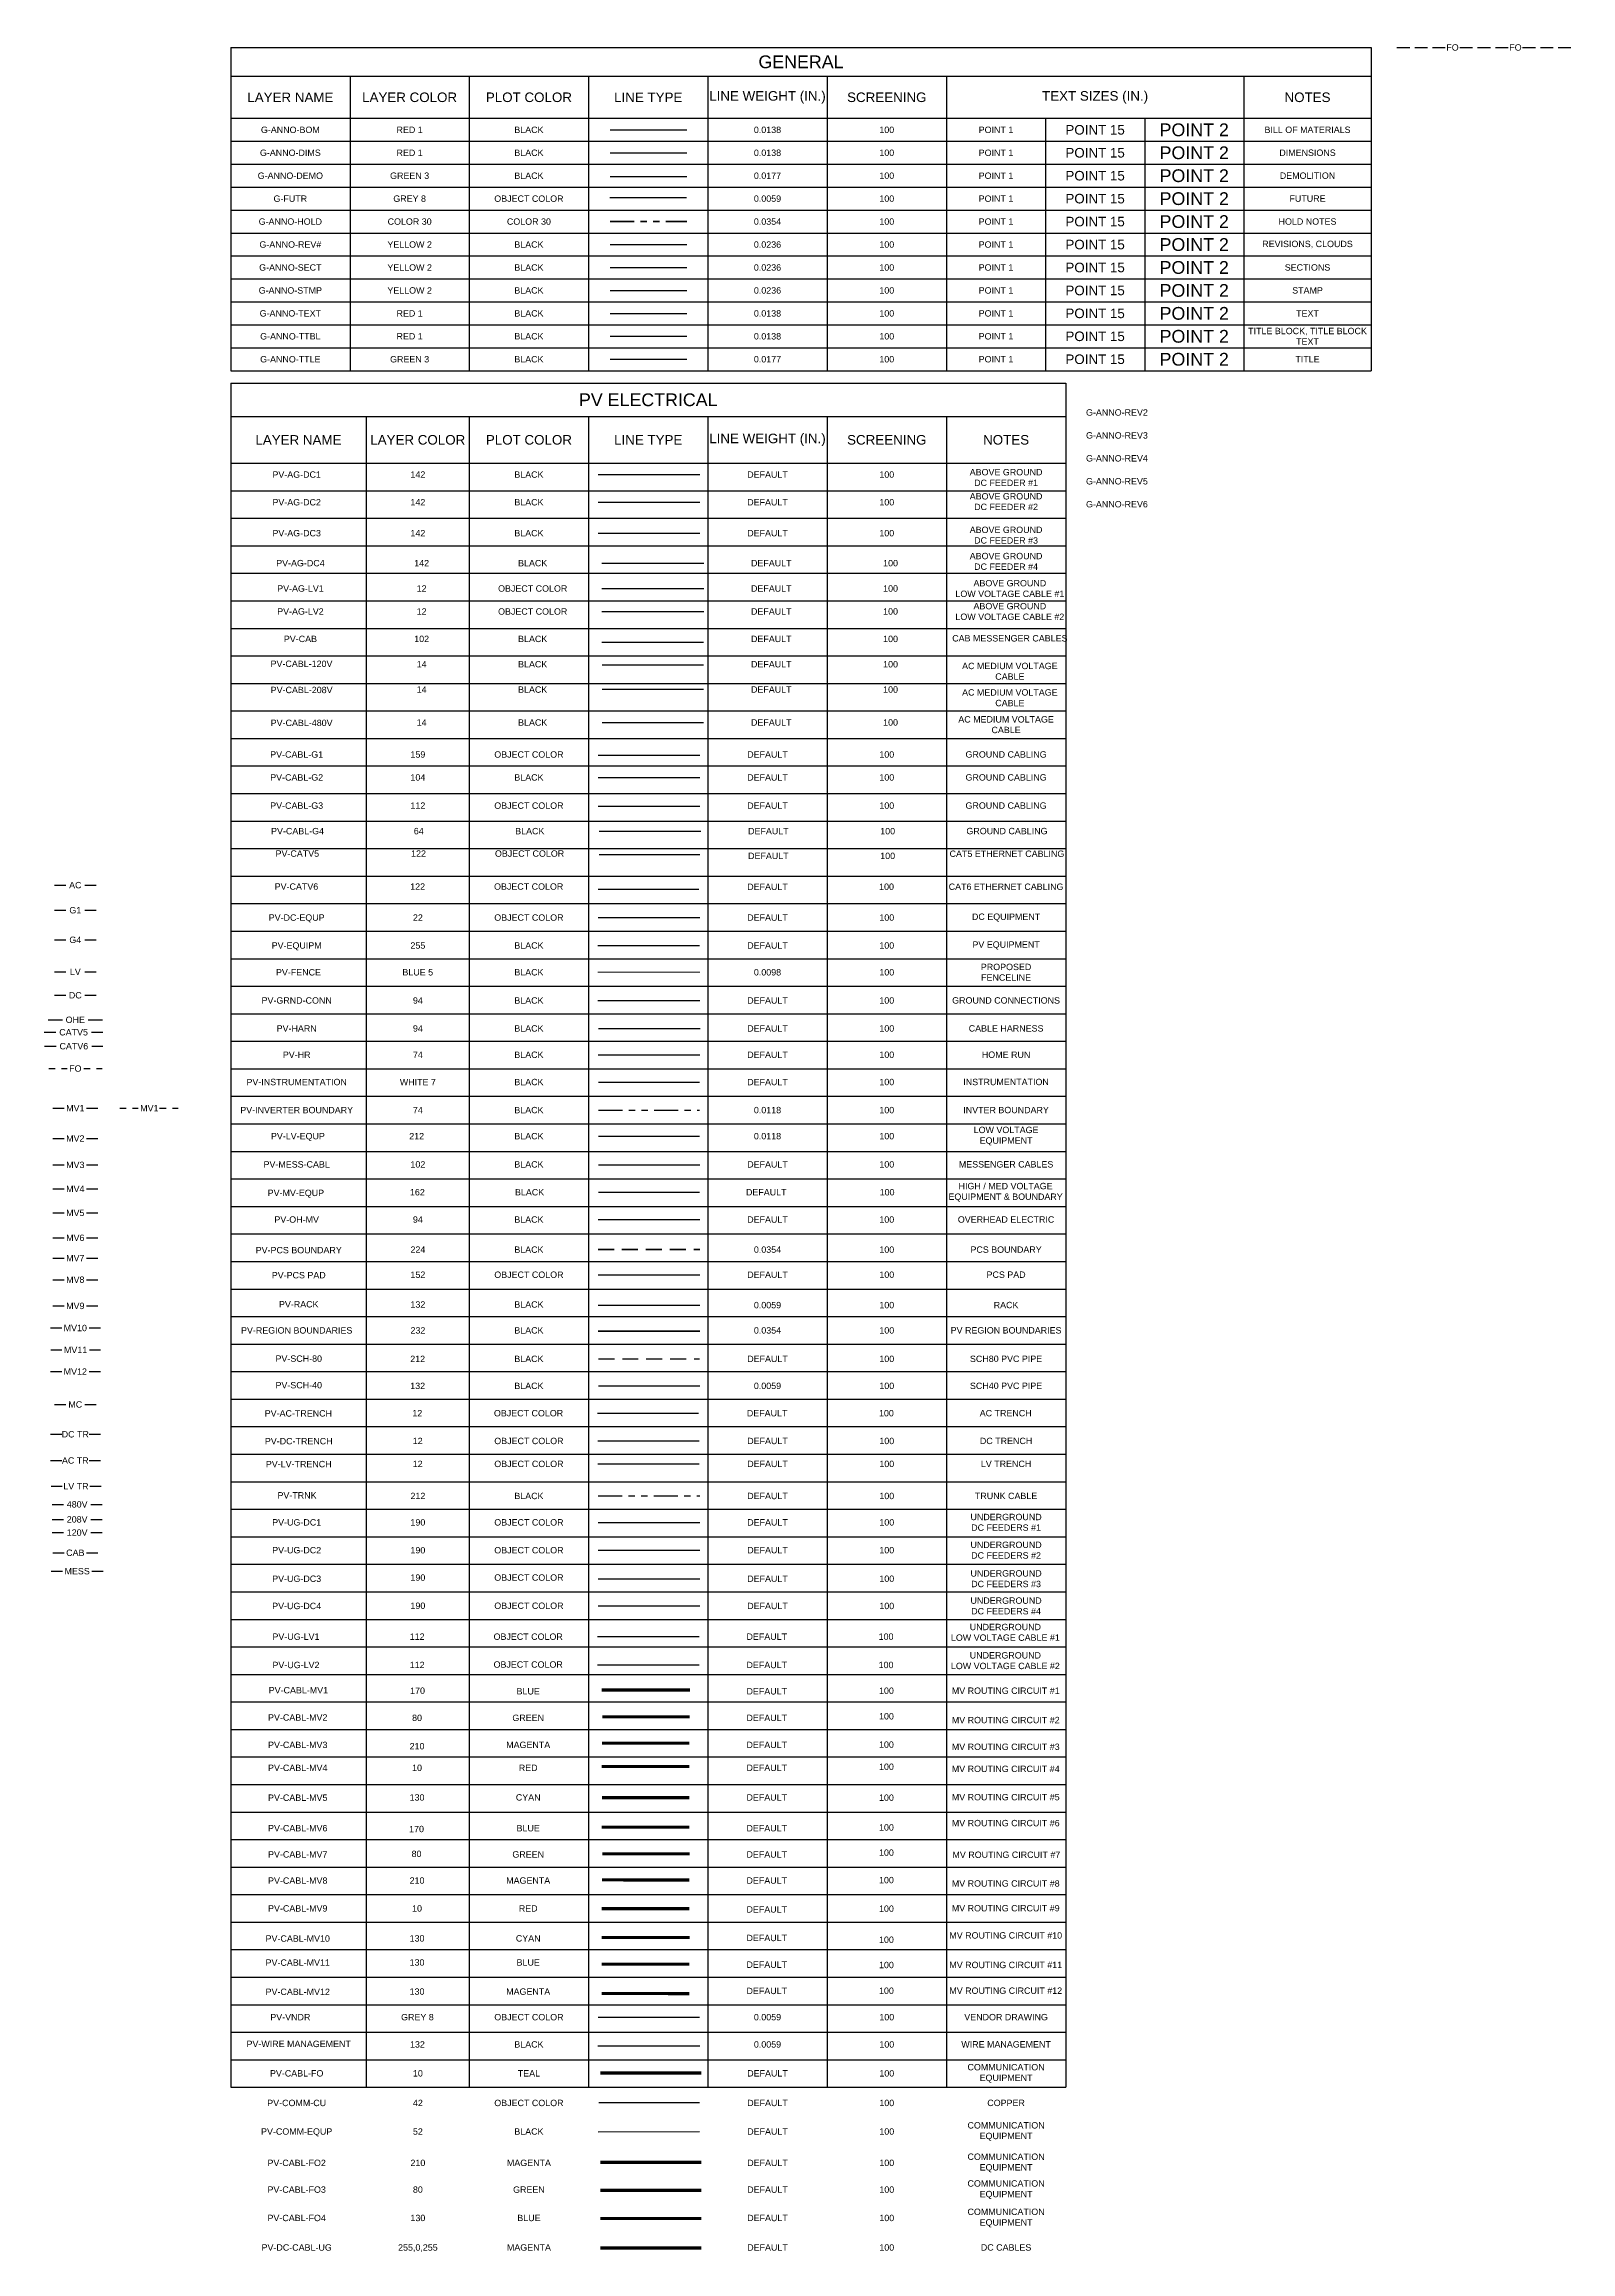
# Model space of a CAD drawing. Header units: feet. Extents: x -21 to 1000, y -35 to 71.
# Drawn here: x -20.82 to 3.13, y -34.59 to 0.05 of the extents above.
import ezdxf
from ezdxf.enums import TextEntityAlignment as Align
from ezdxf.lldxf.tags import DXFTag

# ---------------------------------------------------------------- set-up
doc = ezdxf.new("R2010")
doc.units = ezdxf.units.FT
doc.header["$MEASUREMENT"] = 0
for name, pattern in [('DASHDOTX2', [2, 1, -0.5, 0, -0.5]), ('DASHED2', [0.375, 0.25, -0.125]), ('HIDDEN', [0.375, 0.25, -0.125]), ('PHANTOM2', [1.25, 0.625, -0.125, 0.125, -0.125, 0.125, -0.125]), ('PHANTOM4', [0.6875, 0.3125, 0.0625, -0.0625, 0.0625, -0.0625, 0.0625, -0.0625])]:
    doc.linetypes.add(name, pattern=pattern)
for name, color, linetype in [('G-ANNO-BOM', 1, 'Continuous'), ('G-ANNO-DEMO', 3, 'Continuous'), ('G-ANNO-DIMS', 1, 'Continuous'), ('G-ANNO-REV1', 2, 'Continuous'), ('G-ANNO-REV2', 2, 'Continuous'), ('G-ANNO-REV3', 2, 'Continuous'), ('G-ANNO-REV4', 2, 'Continuous'), ('G-ANNO-REV5', 2, 'Continuous'), ('G-ANNO-REV6', 2, 'Continuous'), ('G-ANNO-SECT', 2, 'Continuous'), ('G-ANNO-STMP', 2, 'Continuous'), ('G-ANNO-TEXT', 1, 'Continuous'), ('G-ANNO-TTBL', 1, 'Continuous'), ('G-ANNO-TTLE', 3, 'Continuous'), ('G-FUTR', 8, 'Continuous'), ('PV-AC-TRENCH', 12, 'ACTR'), ('PV-AG-DC1', 142, 'DC1'), ('PV-AG-DC2', 142, 'AGDC2'), ('PV-AG-DC3', 142, 'AGDC3'), ('PV-AG-DC4', 142, 'AGDC4'), ('PV-AG-LV1', 12, 'AGLV1'), ('PV-AG-LV2', 12, 'AGLV2'), ('PV-CAB', 102, 'CAB'), ('PV-CABL-120V', 14, '120V'), ('PV-CABL-208V', 14, '208V'), ('PV-CABL-480V', 14, '480V'), ('PV-CABL-FO', 130, 'FIBER'), ('PV-CABL-FO2', 210, 'FO ROUTING #2'), ('PV-CABL-FO3', 80, 'FO ROUTING #3'), ('PV-CABL-FO4', 170, 'FO ROUTING #4'), ('PV-CABL-G1', 159, 'G1'), ('PV-CABL-G2', 104, 'G2'), ('PV-CABL-G3', 112, 'G3'), ('PV-CABL-G4', 64, 'G4'), ('PV-CABL-MV1', 170, 'MV ROUTING #1'), ('PV-CABL-MV10', 130, 'MV ROUTING #10'), ('PV-CABL-MV11', 170, 'MV ROUTING #11'), ('PV-CABL-MV12', 210, 'MV ROUTING #12'), ('PV-CABL-MV2', 80, 'MV ROUTING #2'), ('PV-CABL-MV3', 210, 'MV ROUTING #3'), ('PV-CABL-MV4', 10, 'MV ROUTING #4'), ('PV-CABL-MV5', 130, 'MV ROUTING #5'), ('PV-CABL-MV6', 170, 'MV ROUTING #6'), ('PV-CABL-MV7', 80, 'MV ROUTING #7'), ('PV-CABL-MV8', 210, 'MV ROUTING #8'), ('PV-CABL-MV9', 10, 'MV ROUTING #9'), ('PV-CATV5', 122, 'CATV5'), ('PV-CATV6', 122, 'CATV6'), ('PV-COMM-CU', 42, 'DASHED2'), ('PV-COMM-EQUIP', 52, 'COMMUNICATION'), ('PV-DC-EQUP', 22, 'Continuous'), ('PV-DC-TRENCH', 12, 'DCTR'), ('PV-EQUIPM', 255, 'Continuous'), ('PV-GRND-CONN', 94, 'Continuous'), ('PV-HARN', 94, 'Continuous'), ('PV-HR', 74, 'Continuous'), ('PV-INSTRUMENTATION', 7, 'Continuous'), ('PV-INVERTER BOUNDARY', 74, 'PHANTOM4'), ('PV-LV-EQUP', 212, 'Continuous'), ('PV-LV-TRENCH', 12, 'LVTR'), ('PV-MESS-CABL', 102, 'MESSENGER'), ('PV-MV-EQUIP', 162, 'Continuous'), ('PV-OH-MV', 94, 'OVERHEAD'), ('PV-PCS-PAD', 152, 'Continuous'), ('PV-RACK', 132, 'Continuous'), ('PV-SCH-40', 132, 'Continuous'), ('PV-SCH80', 212, 'HIDDEN'), ('PV-TRNK', 212, 'PHANTOM4'), ('PV-UG-DC1', 190, 'UGDC1'), ('PV-UG-DC2', 190, 'UGDC2'), ('PV-UG-DC3', 190, 'UGDC3'), ('PV-UG-DC4', 190, 'UGDC4'), ('PV-UG-LV1', 122, 'UGLV1'), ('PV-UG-LV2', 122, 'UGLV2'), ('PV-VNDR', 8, 'Continuous'), ('PV-WIRE MANAGEMENT', 132, 'Continuous')]:
    doc.layers.add(name, color=color, linetype=linetype)
for name, color, linetype, lineweight in [('G-ANNO-HOLD', 30, 'PHANTOM4', 90), ('PV-FENCE', 5, 'FENCELINE1', 20), ('PV-PCS BOUNDARY', 224, 'DASHED2', 90), ('PV-REGION BOUNDARIES', 232, 'Continuous', 90)]:
    doc.layers.add(name, color=color, linetype=linetype, lineweight=lineweight)
doc.layers.add('PV-DC-CABL-UG', color=6, linetype='DC_CABLE', true_color=0xff00ff)
doc.styles.add('NEI-A', font='arial.ttf')
doc.styles.get("Standard").update_dxf_attribs({"font": 'arial.ttf'})
tags = doc.linetypes.add('120V', pattern='A,0.176989,-0.050727,["120V",NEI-A,S=0.1,R=0,X=0,Y=-0.05],-0.379482,0.176989', length=0.784187).pattern_tags.tags
tags[6] = DXFTag(74, 10)
tags = doc.linetypes.add('208V', pattern='A,0.176989,-0.050727,["208V",NEI-A,S=0.1,R=0,X=0,Y=-0.05],-0.379482,0.176989', length=0.784187).pattern_tags.tags
tags[6] = DXFTag(74, 10)
tags = doc.linetypes.add('480V', pattern='A,0.176989,-0.050727,["480V",NEI-A,S=0.1,R=0,X=0,Y=-0.05],-0.379482,0.176989', length=0.784187).pattern_tags.tags
tags[6] = DXFTag(74, 10)
tags = doc.linetypes.add('ACTR', pattern='A,0.176989,-0.00441,["AC TR",NEI-A,S=0.1,R=0,X=0,Y=-0.05],-0.425798,0.176989', length=0.784186).pattern_tags.tags
tags[6] = DXFTag(74, 10)
tags = doc.linetypes.add('AGDC2', pattern='A,0.176989,-0.035266,["DC2",NEI-A,S=0.1,R=0,X=0,Y=-0.05],-0.314734,0.176989', length=0.703978).pattern_tags.tags
tags[6] = DXFTag(74, 10)
tags = doc.linetypes.add('AGDC3', pattern='A,0.176989,-0.035266,["DC3",NEI-A,S=0.1,R=0,X=0,Y=-0.05],-0.314734,0.176989', length=0.703978).pattern_tags.tags
tags[6] = DXFTag(74, 10)
tags = doc.linetypes.add('AGDC4', pattern='A,0.176989,-0.035266,["DC4",NEI-A,S=0.1,R=0,X=0,Y=-0.05],-0.314734,0.176989', length=0.703978).pattern_tags.tags
tags[6] = DXFTag(74, 10)
tags = doc.linetypes.add('AGLV1', pattern='A,0.176989,-0.050716,["LV1",NEI-A,S=0.1,R=0,X=0,Y=-0.05],-0.299284,0.176989', length=0.703978).pattern_tags.tags
tags[6] = DXFTag(74, 10)
tags = doc.linetypes.add('AGLV2', pattern='A,0.176989,-0.050716,["LV2",NEI-A,S=0.1,R=0,X=0,Y=-0.05],-0.299284,0.176989', length=0.703978).pattern_tags.tags
tags[6] = DXFTag(74, 10)
tags = doc.linetypes.add('CAB', pattern='A,0.176989,-0.031378,["CAB",NEI-A,S=0.1,R=0,X=0,Y=-0.05],-0.318622,0.176989', length=0.703978).pattern_tags.tags
tags[6] = DXFTag(74, 10)
tags = doc.linetypes.add('CATV5', pattern='A,0.18216,-0.054518,["CATV5",NEI-A,S=0.1,R=0,X=0,Y=-0.05],-0.505136,0.176989', length=0.918803).pattern_tags.tags
tags[6] = DXFTag(74, 10)
tags = doc.linetypes.add('CATV6', pattern='A,0.18216,-0.054518,["CATV6",NEI-A,S=0.1,R=0,X=0,Y=-0.05],-0.505136,0.176989', length=0.918803).pattern_tags.tags
tags[6] = DXFTag(74, 10)
tags = doc.linetypes.add('COMMS', pattern='A,0,-2.4e-05,0.176985,-0.034911,["COMMS",NEI-A,S=0.1,R=0.359014,X=0,Y=-0.049632],-0.572284,0.176985,-4e-06', length=0.961193).pattern_tags.tags
tags[10] = DXFTag(74, 10)
doc.linetypes.add('COMMUNICATION', pattern='A,0.45,-0.25,["COM",Standard,S=0.1,R=0,X=-0.15,Y=-0.05],-0.3', length=1)
tags = doc.linetypes.add('DC1', pattern='A,0.176989,-0.035266,["DC1",NEI-A,S=0.1,R=0,X=0,Y=-0.05],-0.314734,0.176989', length=0.703978).pattern_tags.tags
tags[6] = DXFTag(74, 10)
doc.linetypes.add('DC_CABLE', pattern='A,1,-0.2,["DC",Standard,S=0.1,R=0,X=-0.1,Y=-0.05],-0.2', length=1.4)
tags = doc.linetypes.add('DCTR', pattern='A,0.176989,-0.000454,["DC TR",NEI-A,S=0.1,R=0,X=0,Y=-0.05],-0.429755,0.176989', length=0.784187).pattern_tags.tags
tags[6] = DXFTag(74, 10)
doc.linetypes.add('FENCELINE1', pattern='A,0.25,-0.1,[133,ltypeshp.shx,S=0.1,R=0,X=-0.1,Y=0],-0.1,1', length=1.45)
tags = doc.linetypes.add('FIBER', pattern='A,0.376989,-0.053001,["FO",NEI-A,S=0.1,R=0,X=0,Y=-0.05],-0.246999,0.376989', length=1.053978).pattern_tags.tags
tags[6] = DXFTag(74, 10)
tags = doc.linetypes.add('FO ROUTING #2', pattern='A,1,-0.25,0,0.1,-0.25,["FO2",NEI-A,S=0.5,R=0,X=0,Y=-0.2],-1.5', length=3.1).pattern_tags.tags
tags[12] = DXFTag(74, 10)
tags = doc.linetypes.add('FO ROUTING #3', pattern='A,1,-0.25,0,0.1,-0.25,["FO3",NEI-A,S=0.5,R=0,X=0,Y=-0.2],-1.5', length=3.1).pattern_tags.tags
tags[12] = DXFTag(74, 10)
tags = doc.linetypes.add('FO ROUTING #4', pattern='A,1,-0.25,0,0.1,-0.25,["FO4",NEI-A,S=0.5,R=0,X=0,Y=-0.2],-1.5', length=3.1).pattern_tags.tags
tags[12] = DXFTag(74, 10)
tags = doc.linetypes.add('G1', pattern='A,0.176989,-0.056821,["G1",NEI-A,S=0.1,R=0,X=0,Y=-0.05],-0.243179,0.176989', length=0.653978).pattern_tags.tags
tags[6] = DXFTag(74, 10)
tags = doc.linetypes.add('G2', pattern='A,0.176989,-0.056821,["G2",NEI-A,S=0.1,R=0,X=0,Y=-0.05],-0.243179,0.176989', length=0.653978).pattern_tags.tags
tags[6] = DXFTag(74, 10)
tags = doc.linetypes.add('G3', pattern='A,0.176989,-0.056821,["G3",NEI-A,S=0.1,R=0,X=0,Y=-0.05],-0.243179,0.176989', length=0.653978).pattern_tags.tags
tags[6] = DXFTag(74, 10)
tags = doc.linetypes.add('G4', pattern='A,0.176989,-0.056821,["G4",NEI-A,S=0.1,R=0,X=0,Y=-0.05],-0.243179,0.176989', length=0.653978).pattern_tags.tags
tags[6] = DXFTag(74, 10)
tags = doc.linetypes.add('LVTR', pattern='A,0.176989,-0.015904,["LV TR",NEI-A,S=0.1,R=0,X=0,Y=-0.05],-0.414304,0.176989', length=0.784186).pattern_tags.tags
tags[6] = DXFTag(74, 10)
tags = doc.linetypes.add('MESSENGER', pattern='A,0.176989,-0.031547,["MESS",NEI-A,S=0.1,R=0,X=0,Y=-0.05],-0.429956,0.176989', length=0.815481).pattern_tags.tags
tags[6] = DXFTag(74, 10)
tags = doc.linetypes.add('MV ROUTING #1', pattern='A,1,-0.25,0,0.1,-0.25,["MV1",NEI-A,S=0.5,R=0,X=0,Y=-0.2],-1.5', length=3.1).pattern_tags.tags
tags[12] = DXFTag(74, 10)
tags = doc.linetypes.add('MV ROUTING #10', pattern='A,1,-0.25,0,0.1,-0.25,["MV10",NEI-A,S=0.5,R=0,X=0,Y=-0.2],-1.99', length=3.59).pattern_tags.tags
tags[12] = DXFTag(74, 10)
tags = doc.linetypes.add('MV ROUTING #11', pattern='A,1,-0.25,0,0.1,-0.25,["MV11",NEI-A,S=0.5,R=0,X=0,Y=-0.2],-1.99', length=3.59).pattern_tags.tags
tags[12] = DXFTag(74, 10)
tags = doc.linetypes.add('MV ROUTING #12', pattern='A,1,-0.25,0,0.1,-0.25,["MV12",NEI-A,S=0.5,R=0,X=0,Y=-0.2],-1.99', length=3.59).pattern_tags.tags
tags[12] = DXFTag(74, 10)
tags = doc.linetypes.add('MV ROUTING #2', pattern='A,1,-0.25,0,0.1,-0.25,["MV2",NEI-A,S=0.5,R=0,X=0,Y=-0.2],-1.5', length=3.1).pattern_tags.tags
tags[12] = DXFTag(74, 10)
tags = doc.linetypes.add('MV ROUTING #3', pattern='A,1,-0.25,0,0.1,-0.25,["MV3",NEI-A,S=0.5,R=0,X=0,Y=-0.2],-1.5', length=3.1).pattern_tags.tags
tags[12] = DXFTag(74, 10)
tags = doc.linetypes.add('MV ROUTING #4', pattern='A,1,-0.25,0,0.1,-0.25,["MV4",NEI-A,S=0.5,R=0,X=0,Y=-0.2],-1.5', length=3.1).pattern_tags.tags
tags[12] = DXFTag(74, 10)
tags = doc.linetypes.add('MV ROUTING #5', pattern='A,1,-0.25,0,0.1,-0.25,["MV5",NEI-A,S=0.5,R=0,X=0,Y=-0.2],-1.5', length=3.1).pattern_tags.tags
tags[12] = DXFTag(74, 10)
tags = doc.linetypes.add('MV ROUTING #6', pattern='A,1,-0.25,0,0.1,-0.25,["MV6",NEI-A,S=0.5,R=0,X=0,Y=-0.2],-1.5', length=3.1).pattern_tags.tags
tags[12] = DXFTag(74, 10)
tags = doc.linetypes.add('MV ROUTING #7', pattern='A,1,-0.25,0,0.1,-0.25,["MV7",NEI-A,S=0.5,R=0,X=0,Y=-0.2],-1.5', length=3.1).pattern_tags.tags
tags[12] = DXFTag(74, 10)
tags = doc.linetypes.add('MV ROUTING #8', pattern='A,1,-0.25,0,0.1,-0.25,["MV8",NEI-A,S=0.5,R=0,X=0,Y=-0.2],-1.5', length=3.1).pattern_tags.tags
tags[12] = DXFTag(74, 10)
tags = doc.linetypes.add('MV ROUTING #9', pattern='A,1,-0.25,0,0.1,-0.25,["MV9",NEI-A,S=0.5,R=0,X=0,Y=-0.2],-1.5', length=3.1).pattern_tags.tags
tags[12] = DXFTag(74, 10)
tags = doc.linetypes.add('OVERHEAD', pattern='A,0.226989,-0.048636,["OHE",NEI-A,S=0.1,R=0,X=0,Y=-0.05],-0.351364,0.226989', length=0.853978).pattern_tags.tags
tags[6] = DXFTag(74, 10)
tags = doc.linetypes.add('UGDC1', pattern='A,0.176989,-0.035266,["DC1",NEI-A,S=0.1,R=0,X=0,Y=-0.05],-0.314734,0.176989', length=0.703978).pattern_tags.tags
tags[6] = DXFTag(74, 10)
tags = doc.linetypes.add('UGDC2', pattern='A,0.176989,-0.035266,["DC2",NEI-A,S=0.1,R=0,X=0,Y=-0.05],-0.314734,0.176989', length=0.703978).pattern_tags.tags
tags[6] = DXFTag(74, 10)
tags = doc.linetypes.add('UGDC3', pattern='A,0.176989,-0.035266,["DC3",NEI-A,S=0.1,R=0,X=0,Y=-0.05],-0.314734,0.176989', length=0.703978).pattern_tags.tags
tags[6] = DXFTag(74, 10)
tags = doc.linetypes.add('UGDC4', pattern='A,0.176989,-0.035266,["DC4",NEI-A,S=0.1,R=0,X=0,Y=-0.05],-0.314734,0.176989', length=0.703978).pattern_tags.tags
tags[6] = DXFTag(74, 10)
tags = doc.linetypes.add('UGLV1', pattern='A,0.176989,-0.050716,["LV1",NEI-A,S=0.1,R=0,X=0,Y=-0.05],-0.299284,0.176989', length=0.703978).pattern_tags.tags
tags[6] = DXFTag(74, 10)
tags = doc.linetypes.add('UGLV2', pattern='A,0.176989,-0.050716,["LV2",NEI-A,S=0.1,R=0,X=0,Y=-0.05],-0.299284,0.176989', length=0.703978).pattern_tags.tags
tags[6] = DXFTag(74, 10)

msp = doc.modelspace()

# ---------------------------------------------------------------- texts
at = {"style": 'NEI-A'}
for p in [(1.2744691, 0), (2.2621732, 0)]:
    msp.add_text('FO', height=0.1, dxfattribs=at).set_placement(p, align=Align.MIDDLE_CENTER)
at = {"layer": 'Defpoints', "linetype": 'G1', "style": 'NEI-A'}
for s, p in [('AC', (-20.3332675, -13.1432957)), ('G1', (-20.3332675, -13.537549)), ('G4', (-20.3332675, -14.0014817)), ('LV', (-20.3332675, -14.5025974)), ('DC', (-20.3332675, -14.871895)), ('OHE', (-20.3332675, -15.2558354)), ('CATV5', (-20.3601174, -15.452096)), ('CATV6', (-20.3559747, -15.6704099)), ('FO', (-20.3332675, -16.0212522)), ('MV1', (-20.3332675, -16.6429847)), ('MV1', (-19.1714813, -16.6429847)), ('MV2', (-20.3332675, -17.1189595)), ('MV3', (-20.3332675, -17.5326043)), ('MV4', (-20.3332675, -17.9104268)), ('MV5', (-20.3332675, -18.2862311)), ('MV6', (-20.3332675, -18.6772103)), ('MV7', (-20.3332675, -18.9945269)), ('MV8', (-20.3332675, -19.3345089)), ('MV9', (-20.3332675, -19.7458871)), ('MV10', (-20.3332675, -20.0923142)), ('MV11', (-20.3287324, -20.4368367)), ('MV12', (-20.3332675, -20.776826)), ('MC', (-20.3332675, -21.2918029)), ('DC TR', (-20.3332675, -21.7599779)), ('AC TR', (-20.3332675, -22.1707787)), ('LV TR', (-20.3232044, -22.5746997)), ('480V', (-20.3040049, -22.8594999)), ('208V', (-20.3040049, -23.095112)), ('120V', (-20.3040049, -23.301991)), ('MESS', (-20.3040049, -23.9076311)), ('CAB', (-20.3332675, -23.6186078))]:
    msp.add_text(s, height=0.1, dxfattribs=at).set_placement(p, align=Align.MIDDLE_CENTER)
at = {"layer": 'G-ANNO-BOM', "style": 'NEI-A'}
for s, height, p in [('G-ANNO-BOM', 0.1, (-16.9592938, -1.292392)), ('RED 1', 0.1, (-15.0876759, -1.292392)), ('BLACK', 0.1, (-13.2160581, -1.292392)), ('0.0138', 0.1, (-9.4728225, -1.292392)), ('100', 0.1, (-7.6012046, -1.292392)), ('POINT 1', 0.1, (-5.8878298, -1.292392)), ('POINT 15', 0.15, (-4.3326979, -1.292392)), ('POINT 2', 0.2, (-2.777566, -1.292392))]:
    msp.add_text(s, height=height, dxfattribs=at).set_placement(p, align=Align.MIDDLE_CENTER)
at = {"layer": 'G-ANNO-BOM', "insert": (-1, -1.292392), "char_height": 0.1, "width": 2, "attachment_point": 5, "style": 'NEI-A'}
msp.add_mtext('BILL OF MATERIALS', dxfattribs=at)
at = {"layer": 'G-ANNO-DEMO', "style": 'NEI-A'}
for s, height, p in [('G-ANNO-DEMO', 0.1, (-16.9592938, -2.012392)), ('GREEN 3', 0.1, (-15.0876759, -2.012392)), ('BLACK', 0.1, (-13.2160581, -2.012392)), ('0.0177', 0.1, (-9.4728225, -2.012392)), ('100', 0.1, (-7.6012046, -2.012392)), ('POINT 1', 0.1, (-5.8878298, -2.012392)), ('POINT 15', 0.15, (-4.3326979, -2.012392)), ('POINT 2', 0.2, (-2.777566, -2.012392))]:
    msp.add_text(s, height=height, dxfattribs=at).set_placement(p, align=Align.MIDDLE_CENTER)
at = {"layer": 'G-ANNO-DEMO', "insert": (-1, -2.012392), "char_height": 0.1, "width": 2, "attachment_point": 5, "style": 'NEI-A'}
msp.add_mtext('DEMOLITION', dxfattribs=at)
at = {"layer": 'G-ANNO-DIMS', "style": 'NEI-A'}
for s, height, p in [('G-ANNO-DIMS', 0.1, (-16.9592938, -1.652392)), ('RED 1', 0.1, (-15.0876759, -1.652392)), ('BLACK', 0.1, (-13.2160581, -1.652392)), ('0.0138', 0.1, (-9.4728225, -1.652392)), ('100', 0.1, (-7.6012046, -1.652392)), ('POINT 1', 0.1, (-5.8878298, -1.652392)), ('POINT 15', 0.15, (-4.3326979, -1.652392)), ('POINT 2', 0.2, (-2.777566, -1.652392))]:
    msp.add_text(s, height=height, dxfattribs=at).set_placement(p, align=Align.MIDDLE_CENTER)
at = {"layer": 'G-ANNO-DIMS', "insert": (-1, -1.652392), "char_height": 0.1, "width": 2, "attachment_point": 5, "style": 'NEI-A'}
msp.add_mtext('DIMENSIONS', dxfattribs=at)
at = {"layer": 'G-ANNO-HOLD', "style": 'NEI-A'}
for s, height, p in [('G-ANNO-HOLD', 0.1, (-16.9592938, -2.732392)), ('COLOR 30', 0.1, (-15.0876759, -2.732392)), ('COLOR 30', 0.1, (-13.2160581, -2.732392)), ('0.0354', 0.1, (-9.4728225, -2.732392)), ('100', 0.1, (-7.6012046, -2.732392)), ('POINT 1', 0.1, (-5.8878298, -2.732392)), ('POINT 15', 0.15, (-4.3326979, -2.732392)), ('POINT 2', 0.2, (-2.777566, -2.732392))]:
    msp.add_text(s, height=height, dxfattribs=at).set_placement(p, align=Align.MIDDLE_CENTER)
at = {"layer": 'G-ANNO-HOLD', "insert": (-1, -2.732392), "char_height": 0.1, "width": 2, "attachment_point": 5, "style": 'NEI-A'}
msp.add_mtext('HOLD NOTES', dxfattribs=at)
at = {"layer": 'G-ANNO-REV1', "style": 'NEI-A'}
for s, height, p in [('G-ANNO-REV#', 0.1, (-16.9592938, -3.092392)), ('YELLOW 2', 0.1, (-15.0876759, -3.092392)), ('BLACK', 0.1, (-13.2160581, -3.092392)), ('0.0236', 0.1, (-9.4728225, -3.092392)), ('100', 0.1, (-7.6012046, -3.092392)), ('POINT 1', 0.1, (-5.8878298, -3.092392)), ('POINT 15', 0.15, (-4.3326979, -3.092392)), ('POINT 2', 0.2, (-2.777566, -3.092392))]:
    msp.add_text(s, height=height, dxfattribs=at).set_placement(p, align=Align.MIDDLE_CENTER)
at = {"layer": 'G-ANNO-REV1', "insert": (-1, -3.092392), "char_height": 0.1, "width": 2, "attachment_point": 5, "style": 'NEI-A'}
msp.add_mtext('REVISIONS, CLOUDS', dxfattribs=at)
at = {"layer": 'G-ANNO-REV2', "insert": (-3.9903089, -5.7277006), "char_height": 0.1, "attachment_point": 5, "style": 'NEI-A'}
msp.add_mtext('G-ANNO-REV2', dxfattribs=at)
at = {"layer": 'G-ANNO-REV3', "insert": (-3.9903089, -6.0877006), "char_height": 0.1, "attachment_point": 5, "style": 'NEI-A'}
msp.add_mtext('G-ANNO-REV3', dxfattribs=at)
at = {"layer": 'G-ANNO-REV4', "insert": (-3.9903089, -6.4477006), "char_height": 0.1, "attachment_point": 5, "style": 'NEI-A'}
msp.add_mtext('G-ANNO-REV4', dxfattribs=at)
at = {"layer": 'G-ANNO-REV5', "insert": (-3.9903089, -6.8077006), "char_height": 0.1, "attachment_point": 5, "style": 'NEI-A'}
msp.add_mtext('G-ANNO-REV5', dxfattribs=at)
at = {"layer": 'G-ANNO-REV6', "insert": (-3.9903089, -7.1677006), "char_height": 0.1, "attachment_point": 5, "style": 'NEI-A'}
msp.add_mtext('G-ANNO-REV6', dxfattribs=at)
at = {"layer": 'G-ANNO-SECT', "style": 'NEI-A'}
for s, height, p in [('G-ANNO-SECT', 0.1, (-16.9592938, -3.452392)), ('YELLOW 2', 0.1, (-15.0876759, -3.452392)), ('BLACK', 0.1, (-13.2160581, -3.452392)), ('0.0236', 0.1, (-9.4728225, -3.452392)), ('100', 0.1, (-7.6012046, -3.452392)), ('POINT 1', 0.1, (-5.8878298, -3.452392)), ('POINT 15', 0.15, (-4.3326979, -3.452392)), ('POINT 2', 0.2, (-2.777566, -3.452392))]:
    msp.add_text(s, height=height, dxfattribs=at).set_placement(p, align=Align.MIDDLE_CENTER)
at = {"layer": 'G-ANNO-SECT', "insert": (-1, -3.452392), "char_height": 0.1, "width": 2, "attachment_point": 5, "style": 'NEI-A'}
msp.add_mtext('SECTIONS', dxfattribs=at)
at = {"layer": 'G-ANNO-STMP', "style": 'NEI-A'}
for s, height, p in [('G-ANNO-STMP', 0.1, (-16.9592938, -3.812392)), ('YELLOW 2', 0.1, (-15.0876759, -3.812392)), ('BLACK', 0.1, (-13.2160581, -3.812392)), ('0.0236', 0.1, (-9.4728225, -3.812392)), ('100', 0.1, (-7.6012046, -3.812392)), ('POINT 1', 0.1, (-5.8878298, -3.812392)), ('POINT 15', 0.15, (-4.3326979, -3.812392)), ('POINT 2', 0.2, (-2.777566, -3.812392))]:
    msp.add_text(s, height=height, dxfattribs=at).set_placement(p, align=Align.MIDDLE_CENTER)
at = {"layer": 'G-ANNO-STMP', "insert": (-1, -3.812392), "char_height": 0.1, "width": 2, "attachment_point": 5, "style": 'NEI-A'}
msp.add_mtext('STAMP', dxfattribs=at)
at = {"layer": 'G-ANNO-TEXT', "style": 'NEI-A'}
for s, height, p in [('G-ANNO-TEXT', 0.1, (-16.9592938, -4.172392)), ('RED 1', 0.1, (-15.0876759, -4.172392)), ('BLACK', 0.1, (-13.2160581, -4.172392)), ('0.0138', 0.1, (-9.4728225, -4.172392)), ('100', 0.1, (-7.6012046, -4.172392)), ('POINT 1', 0.1, (-5.8878298, -4.172392)), ('POINT 15', 0.15, (-4.3326979, -4.172392)), ('POINT 2', 0.2, (-2.777566, -4.172392))]:
    msp.add_text(s, height=height, dxfattribs=at).set_placement(p, align=Align.MIDDLE_CENTER)
at = {"layer": 'G-ANNO-TEXT', "insert": (-1, -4.172392), "char_height": 0.1, "width": 2, "attachment_point": 5, "style": 'NEI-A'}
msp.add_mtext('TEXT', dxfattribs=at)
at = {"layer": 'G-ANNO-TTBL', "style": 'NEI-A'}
for s, height, p in [('G-ANNO-TTBL', 0.1, (-16.9592938, -4.532392)), ('RED 1', 0.1, (-15.0876759, -4.532392)), ('BLACK', 0.1, (-13.2160581, -4.532392)), ('0.0138', 0.1, (-9.4728225, -4.532392)), ('100', 0.1, (-7.6012046, -4.532392)), ('POINT 1', 0.1, (-5.8878298, -4.532392)), ('POINT 15', 0.15, (-4.3326979, -4.532392)), ('POINT 2', 0.2, (-2.777566, -4.532392))]:
    msp.add_text(s, height=height, dxfattribs=at).set_placement(p, align=Align.MIDDLE_CENTER)
at = {"layer": 'G-ANNO-TTBL', "insert": (-1, -4.532392), "char_height": 0.1, "width": 2, "attachment_point": 5, "style": 'NEI-A'}
msp.add_mtext('TITLE BLOCK, TITLE BLOCK TEXT', dxfattribs=at)
at = {"layer": 'G-ANNO-TTLE', "style": 'NEI-A'}
for s, height, p in [('G-ANNO-TTLE', 0.1, (-16.9592938, -4.892392)), ('GREEN 3', 0.1, (-15.0876759, -4.892392)), ('BLACK', 0.1, (-13.2160581, -4.892392)), ('0.0177', 0.1, (-9.4728225, -4.892392)), ('100', 0.1, (-7.6012046, -4.892392)), ('POINT 1', 0.1, (-5.8878298, -4.892392)), ('POINT 15', 0.15, (-4.3326979, -4.892392)), ('POINT 2', 0.2, (-2.777566, -4.892392))]:
    msp.add_text(s, height=height, dxfattribs=at).set_placement(p, align=Align.MIDDLE_CENTER)
at = {"layer": 'G-ANNO-TTLE', "insert": (-1, -4.892392), "char_height": 0.1, "width": 2, "attachment_point": 5, "style": 'NEI-A'}
msp.add_mtext('TITLE', dxfattribs=at)
at = {"layer": 'G-FUTR', "style": 'NEI-A'}
for s, height, p in [('G-FUTR', 0.1, (-16.9592938, -2.372392)), ('GREY 8', 0.1, (-15.0876759, -2.372392)), ('OBJECT COLOR', 0.1, (-13.2160581, -2.372392)), ('0.0059', 0.1, (-9.4728225, -2.372392)), ('100', 0.1, (-7.6012046, -2.372392)), ('POINT 1', 0.1, (-5.8878298, -2.372392)), ('POINT 15', 0.15, (-4.3326979, -2.372392)), ('POINT 2', 0.2, (-2.777566, -2.372392))]:
    msp.add_text(s, height=height, dxfattribs=at).set_placement(p, align=Align.MIDDLE_CENTER)
at = {"layer": 'G-FUTR', "insert": (-1, -2.372392), "char_height": 0.1, "width": 2, "attachment_point": 5, "style": 'NEI-A'}
msp.add_mtext('FUTURE', dxfattribs=at)
at = {"layer": 'PV-AC-TRENCH', "style": 'NEI-A'}
for s, p in [('PV-AC-TRENCH', (-16.833169, -21.4316608)), ('12', (-14.9671874, -21.4289628)), ('OBJECT COLOR', (-13.2218715, -21.4289628)), ('DEFAULT', (-9.4786358, -21.4289628)), ('100', (-7.607018, -21.4289628))]:
    msp.add_text(s, height=0.1, dxfattribs=at).set_placement(p, align=Align.MIDDLE_CENTER)
at = {"layer": 'PV-AC-TRENCH', "insert": (-5.7354002, -21.4289628), "char_height": 0.1, "attachment_point": 5, "style": 'NEI-A'}
msp.add_mtext('AC TRENCH', dxfattribs=at)
at = {"layer": 'PV-AG-DC1', "style": 'NEI-A'}
for s, p in [('PV-AG-DC1', (-16.8599106, -6.7018832)), ('142', (-14.9581901, -6.7018832)), ('BLACK', (-13.2160581, -6.7018832)), ('DEFAULT', (-9.4728225, -6.7018832)), ('100', (-7.6012046, -6.7018832))]:
    msp.add_text(s, height=0.1, dxfattribs=at).set_placement(p, align=Align.MIDDLE_CENTER)
at = {"layer": 'PV-AG-DC1', "linetype": 'PHANTOM2', "insert": (-5.7295868, -6.7481964), "char_height": 0.1, "attachment_point": 5, "style": 'NEI-A'}
msp.add_mtext('ABOVE GROUND \\PDC FEEDER #1', dxfattribs=at)
at = {"layer": 'PV-AG-DC2', "style": 'NEI-A'}
for s, p in [('PV-AG-DC2', (-16.8599106, -7.1362707)), ('142', (-14.9581901, -7.1362707)), ('BLACK', (-13.2160581, -7.1362707)), ('DEFAULT', (-9.4728225, -7.1362707)), ('100', (-7.6012046, -7.1362707))]:
    msp.add_text(s, height=0.1, dxfattribs=at).set_placement(p, align=Align.MIDDLE_CENTER)
at = {"layer": 'PV-AG-DC2', "linetype": 'PHANTOM2', "insert": (-5.7295868, -7.1265797), "char_height": 0.1, "attachment_point": 5, "style": 'NEI-A'}
msp.add_mtext('ABOVE GROUND \\PDC FEEDER #2', dxfattribs=at)
at = {"layer": 'PV-AG-DC3', "style": 'NEI-A'}
for s, p in [('PV-AG-DC3', (-16.8599106, -7.6211807)), ('142', (-14.9581901, -7.6211807)), ('BLACK', (-13.2160581, -7.6211807)), ('DEFAULT', (-9.4728225, -7.6211807)), ('100', (-7.6012046, -7.6211807))]:
    msp.add_text(s, height=0.1, dxfattribs=at).set_placement(p, align=Align.MIDDLE_CENTER)
at = {"layer": 'PV-AG-DC3', "linetype": 'PHANTOM2', "insert": (-5.7295868, -7.6526569), "char_height": 0.1, "attachment_point": 5, "style": 'NEI-A'}
msp.add_mtext('ABOVE GROUND \\PDC FEEDER #3', dxfattribs=at)
at = {"layer": 'PV-AG-DC4', "style": 'NEI-A'}
for s, p in [('PV-AG-DC4', (-16.8006492, -8.0911189)), ('142', (-14.8989287, -8.0911189)), ('BLACK', (-13.1567967, -8.0911189)), ('DEFAULT', (-9.413561, -8.0911189)), ('100', (-7.5419432, -8.0911189))]:
    msp.add_text(s, height=0.1, dxfattribs=at).set_placement(p, align=Align.MIDDLE_CENTER)
at = {"layer": 'PV-AG-DC4', "linetype": 'PHANTOM2', "insert": (-5.7295868, -8.064115), "char_height": 0.1, "attachment_point": 5, "style": 'NEI-A'}
msp.add_mtext('ABOVE GROUND \\PDC FEEDER #4', dxfattribs=at)
at = {"layer": 'PV-AG-LV1', "style": 'NEI-A'}
for s, p in [('PV-AG-LV1', (-16.8006492, -8.4892898)), ('12', (-14.8989287, -8.4892898)), ('OBJECT COLOR', (-13.1567967, -8.4892898)), ('DEFAULT', (-9.413561, -8.4892898)), ('100', (-7.5419432, -8.4892898))]:
    msp.add_text(s, height=0.1, dxfattribs=at).set_placement(p, align=Align.MIDDLE_CENTER)
at = {"layer": 'PV-AG-LV1', "linetype": 'PHANTOM2', "insert": (-5.6703254, -8.4898594), "char_height": 0.1, "attachment_point": 5, "style": 'NEI-A'}
msp.add_mtext('ABOVE GROUND \\PLOW VOLTAGE CABLE #1', dxfattribs=at)
at = {"layer": 'PV-AG-LV2', "style": 'NEI-A'}
for s, p in [('PV-AG-LV2', (-16.8006492, -8.8492898)), ('12', (-14.8989287, -8.8492898)), ('OBJECT COLOR', (-13.1567967, -8.850384)), ('DEFAULT', (-9.413561, -8.8492898)), ('100', (-7.5419432, -8.8492898))]:
    msp.add_text(s, height=0.1, dxfattribs=at).set_placement(p, align=Align.MIDDLE_CENTER)
at = {"layer": 'PV-AG-LV2', "linetype": 'PHANTOM2', "insert": (-5.6703254, -8.8498594), "char_height": 0.1, "attachment_point": 5, "style": 'NEI-A'}
msp.add_mtext('ABOVE GROUND \\PLOW VOLTAGE CABLE #2', dxfattribs=at)
at = {"layer": 'PV-CABL-120V', "style": 'NEI-A'}
for s, p in [('PV-CABL-120V', (-16.7840859, -9.6703798)), ('14', (-14.8989287, -9.6778207)), ('BLACK', (-13.1567967, -9.6778207)), ('DEFAULT', (-9.413561, -9.6778207)), ('100', (-7.5419432, -9.6778207))]:
    msp.add_text(s, height=0.1, dxfattribs=at).set_placement(p, align=Align.MIDDLE_CENTER)
at = {"layer": 'PV-CABL-120V', "linetype": 'PHANTOM2', "insert": (-5.6703254, -9.7887638), "char_height": 0.1, "attachment_point": 5, "style": 'NEI-A'}
msp.add_mtext('AC MEDIUM VOLTAGE \\PCABLE', dxfattribs=at)
at = {"layer": 'PV-CABL-208V', "style": 'NEI-A'}
for s, p in [('PV-CABL-208V', (-16.7820366, -10.0813373)), ('14', (-14.8989287, -10.0743582)), ('BLACK', (-13.1567967, -10.0754524)), ('DEFAULT', (-9.413561, -10.0743582)), ('100', (-7.5419432, -10.0743582))]:
    msp.add_text(s, height=0.1, dxfattribs=at).set_placement(p, align=Align.MIDDLE_CENTER)
at = {"layer": 'PV-CABL-208V', "linetype": 'PHANTOM2', "insert": (-5.6703254, -10.2037554), "char_height": 0.1, "attachment_point": 5, "style": 'NEI-A'}
msp.add_mtext('AC MEDIUM VOLTAGE \\PCABLE', dxfattribs=at)
at = {"layer": 'PV-CABL-480V', "style": 'NEI-A'}
for s, p in [('PV-CABL-480V', (-16.7820366, -10.597933)), ('14', (-14.8989287, -10.5909539)), ('BLACK', (-13.1567967, -10.5920481)), ('DEFAULT', (-9.413561, -10.5909539)), ('100', (-7.5419432, -10.5909539))]:
    msp.add_text(s, height=0.1, dxfattribs=at).set_placement(p, align=Align.MIDDLE_CENTER)
at = {"layer": 'PV-CABL-480V', "linetype": 'PHANTOM2', "insert": (-5.7295868, -10.6265972), "char_height": 0.1, "attachment_point": 5, "style": 'NEI-A'}
msp.add_mtext('AC MEDIUM VOLTAGE \\PCABLE', dxfattribs=at)
at = {"layer": 'PV-CABL-FO', "ltscale": 0.2, "style": 'NEI-A'}
for s, p in [('PV-CABL-FO', (-16.8599106, -31.7869498)), ('10', (-14.9581901, -31.7869498)), ('TEAL', (-13.2160581, -31.7869498)), ('DEFAULT', (-9.4728225, -31.7869498)), ('100', (-7.6012046, -31.7869498))]:
    msp.add_text(s, height=0.1, dxfattribs=at).set_placement(p, align=Align.MIDDLE_CENTER)
at = {"layer": 'PV-CABL-FO', "ltscale": 0.2, "insert": (-5.7295868, -31.7869498), "char_height": 0.1, "attachment_point": 5, "style": 'NEI-A'}
msp.add_mtext('COMMUNICATION \\PEQUIPMENT', dxfattribs=at)
at = {"layer": 'PV-CABL-FO2', "ltscale": 0.2, "style": 'NEI-A'}
for s, p in [('PV-CABL-FO2', (-16.8599106, -33.1920558)), ('210', (-14.9581901, -33.1920558)), ('MAGENTA', (-13.2160581, -33.1920558)), ('DEFAULT', (-9.4728225, -33.1920558)), ('100', (-7.6012046, -33.1920558))]:
    msp.add_text(s, height=0.1, dxfattribs=at).set_placement(p, align=Align.MIDDLE_CENTER)
at = {"layer": 'PV-CABL-FO2', "ltscale": 0.2, "insert": (-5.7295868, -33.1920558), "char_height": 0.1, "attachment_point": 5, "style": 'NEI-A'}
msp.add_mtext('COMMUNICATION \\PEQUIPMENT', dxfattribs=at)
at = {"layer": 'PV-CABL-FO3', "ltscale": 0.2, "style": 'NEI-A'}
for s, p in [('PV-CABL-FO3', (-16.8599106, -33.6114254)), ('80', (-14.9581901, -33.6114254)), ('GREEN', (-13.2160581, -33.6114254)), ('DEFAULT', (-9.4728225, -33.6114254)), ('100', (-7.6012046, -33.6114254))]:
    msp.add_text(s, height=0.1, dxfattribs=at).set_placement(p, align=Align.MIDDLE_CENTER)
at = {"layer": 'PV-CABL-FO3', "ltscale": 0.2, "insert": (-5.7295868, -33.6114254), "char_height": 0.1, "attachment_point": 5, "style": 'NEI-A'}
msp.add_mtext('COMMUNICATION \\PEQUIPMENT', dxfattribs=at)
at = {"layer": 'PV-CABL-FO4', "ltscale": 0.2, "style": 'NEI-A'}
for s, p in [('PV-CABL-FO4', (-16.8599106, -34.0562114)), ('130', (-14.9581901, -34.0562114)), ('BLUE', (-13.2160581, -34.0562114)), ('DEFAULT', (-9.4728225, -34.0562114)), ('100', (-7.6012046, -34.0562114))]:
    msp.add_text(s, height=0.1, dxfattribs=at).set_placement(p, align=Align.MIDDLE_CENTER)
at = {"layer": 'PV-CABL-FO4', "ltscale": 0.2, "insert": (-5.7295868, -34.0562114), "char_height": 0.1, "attachment_point": 5, "style": 'NEI-A'}
msp.add_mtext('COMMUNICATION \\PEQUIPMENT', dxfattribs=at)
at = {"layer": 'PV-CABL-G1', "style": 'NEI-A'}
for s, p in [('PV-CABL-G1', (-16.8599106, -11.0937032)), ('159', (-14.9581901, -11.0937032)), ('OBJECT COLOR', (-13.2160581, -11.0937032)), ('DEFAULT', (-9.4728225, -11.0937032)), ('100', (-7.6012046, -11.0937032))]:
    msp.add_text(s, height=0.1, dxfattribs=at).set_placement(p, align=Align.MIDDLE_CENTER)
at = {"layer": 'PV-CABL-G1', "insert": (-5.7295868, -11.0937032), "char_height": 0.1, "attachment_point": 5, "style": 'NEI-A'}
msp.add_mtext('GROUND CABLING', dxfattribs=at)
at = {"layer": 'PV-CABL-G2', "style": 'NEI-A'}
for s, p in [('PV-CABL-G2', (-16.8599106, -11.4537032)), ('104', (-14.9581901, -11.4537032)), ('BLACK', (-13.2160581, -11.4537032)), ('DEFAULT', (-9.4728225, -11.4537032)), ('100', (-7.6012046, -11.4537032))]:
    msp.add_text(s, height=0.1, dxfattribs=at).set_placement(p, align=Align.MIDDLE_CENTER)
at = {"layer": 'PV-CABL-G2', "linetype": 'PHANTOM2', "insert": (-5.7295868, -11.4537032), "char_height": 0.1, "attachment_point": 5, "style": 'NEI-A'}
msp.add_mtext('GROUND CABLING', dxfattribs=at)
at = {"layer": 'PV-CABL-G3', "style": 'NEI-A'}
for s, p in [('PV-CABL-G3', (-16.8599106, -11.8960593)), ('112', (-14.9581901, -11.8960593)), ('OBJECT COLOR', (-13.2160581, -11.8960593)), ('DEFAULT', (-9.4728225, -11.8960593)), ('100', (-7.6012046, -11.8960593))]:
    msp.add_text(s, height=0.1, dxfattribs=at).set_placement(p, align=Align.MIDDLE_CENTER)
at = {"layer": 'PV-CABL-G3', "insert": (-5.7295868, -11.8960593), "char_height": 0.1, "attachment_point": 5, "style": 'NEI-A'}
msp.add_mtext('GROUND CABLING', dxfattribs=at)
at = {"layer": 'PV-CABL-G4', "style": 'NEI-A'}
for s, p in [('PV-CABL-G4', (-16.8461279, -12.2958456)), ('64', (-14.9444074, -12.2958456)), ('BLACK', (-13.2022754, -12.2958456)), ('DEFAULT', (-9.4590397, -12.2958456)), ('100', (-7.5874219, -12.2958456))]:
    msp.add_text(s, height=0.1, dxfattribs=at).set_placement(p, align=Align.MIDDLE_CENTER)
at = {"layer": 'PV-CABL-G4', "linetype": 'PHANTOM2', "insert": (-5.7158041, -12.2958456), "char_height": 0.1, "attachment_point": 5, "style": 'NEI-A'}
msp.add_mtext('GROUND CABLING', dxfattribs=at)
at = {"layer": 'PV-CABL-MV1', "style": 'NEI-A'}
for s, p in [('PV-CABL-MV1', (-16.8327553, -25.7759883)), ('170', (-14.9635897, -25.7833162))]:
    msp.add_text(s, height=0.1, dxfattribs=at).set_placement(p, align=Align.MIDDLE_CENTER)
at = {"layer": 'PV-CABL-MV1', "linetype": 'FIBER', "style": 'NEI-A'}
for s, p in [('BLUE', (-13.227422, -25.7924845)), ('DEFAULT', (-9.4841864, -25.7924845)), ('100', (-7.6066042, -25.7833162))]:
    msp.add_text(s, height=0.1, dxfattribs=at).set_placement(p, align=Align.MIDDLE_CENTER)
at = {"layer": 'PV-CABL-MV1', "linetype": 'FIBER', "insert": (-5.7349864, -25.7837823), "char_height": 0.1, "attachment_point": 5, "style": 'NEI-A'}
msp.add_mtext('MV ROUTING CIRCUIT #1', dxfattribs=at)
at = {"layer": 'PV-CABL-MV10', "style": 'NEI-A'}
for s, p in [('PV-CABL-MV10', (-16.8430338, -29.6721432)), ('130', (-14.971416, -29.6690913))]:
    msp.add_text(s, height=0.1, dxfattribs=at).set_placement(p, align=Align.MIDDLE_CENTER)
at = {"layer": 'PV-CABL-MV10', "linetype": 'FIBER', "style": 'NEI-A'}
for s, p in [('CYAN', (-13.227422, -29.6690903)), ('DEFAULT', (-9.4841864, -29.6628669)), ('100', (-7.6066042, -29.6904709))]:
    msp.add_text(s, height=0.1, dxfattribs=at).set_placement(p, align=Align.MIDDLE_CENTER)
at = {"layer": 'PV-CABL-MV10', "linetype": 'FIBER', "insert": (-5.7349864, -29.6230723), "char_height": 0.1, "width": 1.77316476, "attachment_point": 5, "style": 'NEI-A'}
msp.add_mtext('MV ROUTING CIRCUIT #10', dxfattribs=at)
at = {"layer": 'PV-CABL-MV11', "style": 'NEI-A'}
for s, p in [('PV-CABL-MV11', (-16.8430338, -30.0494966)), ('130', (-14.971416, -30.0464447))]:
    msp.add_text(s, height=0.1, dxfattribs=at).set_placement(p, align=Align.MIDDLE_CENTER)
at = {"layer": 'PV-CABL-MV11', "linetype": 'FIBER', "style": 'NEI-A'}
for s, p in [('BLUE', (-13.227422, -30.0464437)), ('DEFAULT', (-9.4841864, -30.0816158)), ('100', (-7.6066042, -30.0870996))]:
    msp.add_text(s, height=0.1, dxfattribs=at).set_placement(p, align=Align.MIDDLE_CENTER)
at = {"layer": 'PV-CABL-MV11', "linetype": 'FIBER', "insert": (-5.7349864, -30.0870996), "char_height": 0.1, "width": 1.77316476, "attachment_point": 5, "style": 'NEI-A'}
msp.add_mtext('MV ROUTING CIRCUIT #11', dxfattribs=at)
at = {"layer": 'PV-CABL-MV12', "style": 'NEI-A'}
for s, p in [('PV-CABL-MV12', (-16.8430338, -30.5075608)), ('130', (-14.971416, -30.504509))]:
    msp.add_text(s, height=0.1, dxfattribs=at).set_placement(p, align=Align.MIDDLE_CENTER)
at = {"layer": 'PV-CABL-MV12', "linetype": 'FIBER', "style": 'NEI-A'}
for s, p in [('MAGENTA', (-13.227422, -30.5045079)), ('DEFAULT', (-9.4841864, -30.4939162)), ('100', (-7.6066042, -30.4906073))]:
    msp.add_text(s, height=0.1, dxfattribs=at).set_placement(p, align=Align.MIDDLE_CENTER)
at = {"layer": 'PV-CABL-MV12', "linetype": 'FIBER', "insert": (-5.7349864, -30.4906073), "char_height": 0.1, "width": 1.77316476, "attachment_point": 5, "style": 'NEI-A'}
msp.add_mtext('MV ROUTING CIRCUIT #12', dxfattribs=at)
at = {"layer": 'PV-CABL-MV2', "style": 'NEI-A'}
for s, p in [('PV-CABL-MV2', (-16.8430338, -26.2035323)), ('80', (-14.971416, -26.2093962))]:
    msp.add_text(s, height=0.1, dxfattribs=at).set_placement(p, align=Align.MIDDLE_CENTER)
at = {"layer": 'PV-CABL-MV2', "linetype": 'FIBER', "style": 'NEI-A'}
for s, p in [('GREEN', (-13.227422, -26.2093962)), ('DEFAULT', (-9.4841864, -26.2093972)), ('100', (-7.6066042, -26.1848532))]:
    msp.add_text(s, height=0.1, dxfattribs=at).set_placement(p, align=Align.MIDDLE_CENTER)
at = {"layer": 'PV-CABL-MV2', "linetype": 'FIBER', "insert": (-5.7349864, -26.2445363), "char_height": 0.1, "attachment_point": 5, "style": 'NEI-A'}
msp.add_mtext('MV ROUTING CIRCUIT #2', dxfattribs=at)
at = {"layer": 'PV-CABL-MV3', "style": 'NEI-A'}
for s, p in [('PV-CABL-MV3', (-16.8430338, -26.6334714)), ('210', (-14.971416, -26.6539951))]:
    msp.add_text(s, height=0.1, dxfattribs=at).set_placement(p, align=Align.MIDDLE_CENTER)
at = {"layer": 'PV-CABL-MV3', "linetype": 'FIBER', "style": 'NEI-A'}
for s, p in [('MAGENTA', (-13.227422, -26.6334714)), ('DEFAULT', (-9.4841864, -26.6334714)), ('100', (-7.6066042, -26.629452))]:
    msp.add_text(s, height=0.1, dxfattribs=at).set_placement(p, align=Align.MIDDLE_CENTER)
at = {"layer": 'PV-CABL-MV3', "linetype": 'FIBER', "insert": (-5.7349864, -26.6637188), "char_height": 0.1, "attachment_point": 5, "style": 'NEI-A'}
msp.add_mtext('MV ROUTING CIRCUIT #3', dxfattribs=at)
at = {"layer": 'PV-CABL-MV4', "style": 'NEI-A'}
for s, p in [('PV-CABL-MV4', (-16.8430338, -26.9934704)), ('10', (-14.971416, -26.9934704))]:
    msp.add_text(s, height=0.1, dxfattribs=at).set_placement(p, align=Align.MIDDLE_CENTER)
at = {"layer": 'PV-CABL-MV4', "linetype": 'FIBER', "style": 'NEI-A'}
for s, p in [('RED', (-13.227422, -26.9934704)), ('DEFAULT', (-9.4841864, -26.9934714)), ('100', (-7.6066042, -26.97628))]:
    msp.add_text(s, height=0.1, dxfattribs=at).set_placement(p, align=Align.MIDDLE_CENTER)
at = {"layer": 'PV-CABL-MV4', "linetype": 'FIBER', "insert": (-5.7349864, -27.0105468), "char_height": 0.1, "attachment_point": 5, "style": 'NEI-A'}
msp.add_mtext('MV ROUTING CIRCUIT #4', dxfattribs=at)
at = {"layer": 'PV-CABL-MV5', "style": 'NEI-A'}
for s, p in [('PV-CABL-MV5', (-16.8430338, -27.4618132)), ('130', (-14.971416, -27.4575594))]:
    msp.add_text(s, height=0.1, dxfattribs=at).set_placement(p, align=Align.MIDDLE_CENTER)
at = {"layer": 'PV-CABL-MV5', "linetype": 'FIBER', "style": 'NEI-A'}
for s, p in [('CYAN', (-13.227422, -27.4575594)), ('DEFAULT', (-9.4841864, -27.4575594)), ('100', (-7.6066042, -27.4616911))]:
    msp.add_text(s, height=0.1, dxfattribs=at).set_placement(p, align=Align.MIDDLE_CENTER)
at = {"layer": 'PV-CABL-MV5', "linetype": 'FIBER', "insert": (-5.7349864, -27.4539247), "char_height": 0.1, "width": 1.77316476, "attachment_point": 5, "style": 'NEI-A'}
msp.add_mtext('MV ROUTING CIRCUIT #5', dxfattribs=at)
at = {"layer": 'PV-CABL-MV6', "style": 'NEI-A'}
for s, p in [('PV-CABL-MV6', (-16.8430338, -27.9406623)), ('170', (-14.9792423, -27.9538333))]:
    msp.add_text(s, height=0.1, dxfattribs=at).set_placement(p, align=Align.MIDDLE_CENTER)
at = {"layer": 'PV-CABL-MV6', "linetype": 'FIBER', "style": 'NEI-A'}
for s, p in [('BLUE', (-13.227422, -27.9406623)), ('DEFAULT', (-9.4841864, -27.9406633)), ('100', (-7.6066042, -27.9285118))]:
    msp.add_text(s, height=0.1, dxfattribs=at).set_placement(p, align=Align.MIDDLE_CENTER)
at = {"layer": 'PV-CABL-MV6', "linetype": 'FIBER', "insert": (-5.7349864, -27.8611133), "char_height": 0.1, "attachment_point": 5, "style": 'NEI-A'}
msp.add_mtext('MV ROUTING CIRCUIT #6', dxfattribs=at)
at = {"layer": 'PV-CABL-MV7', "style": 'NEI-A'}
for s, p in [('PV-CABL-MV7', (-16.8430338, -28.3518197)), ('80', (-14.9792423, -28.3434465))]:
    msp.add_text(s, height=0.1, dxfattribs=at).set_placement(p, align=Align.MIDDLE_CENTER)
at = {"layer": 'PV-CABL-MV7', "linetype": 'FIBER', "style": 'NEI-A'}
for s, p in [('GREEN', (-13.227422, -28.3518197)), ('DEFAULT', (-9.4841864, -28.3518197)), ('100', (-7.6066042, -28.3242946))]:
    msp.add_text(s, height=0.1, dxfattribs=at).set_placement(p, align=Align.MIDDLE_CENTER)
at = {"layer": 'PV-CABL-MV7', "linetype": 'FIBER', "insert": (-5.7249998, -28.3575082), "char_height": 0.1, "attachment_point": 5, "style": 'NEI-A'}
msp.add_mtext('MV ROUTING CIRCUIT #7', dxfattribs=at)
at = {"layer": 'PV-CABL-MV8', "style": 'NEI-A'}
for s, p in [('PV-CABL-MV8', (-16.8430338, -28.7630895)), ('210', (-14.971416, -28.7615243))]:
    msp.add_text(s, height=0.1, dxfattribs=at).set_placement(p, align=Align.MIDDLE_CENTER)
at = {"layer": 'PV-CABL-MV8', "linetype": 'FIBER', "style": 'NEI-A'}
for s, p in [('MAGENTA', (-13.227422, -28.7615243)), ('DEFAULT', (-9.4841864, -28.7615253)), ('100', (-7.6066042, -28.7545229))]:
    msp.add_text(s, height=0.1, dxfattribs=at).set_placement(p, align=Align.MIDDLE_CENTER)
at = {"layer": 'PV-CABL-MV8', "linetype": 'FIBER', "insert": (-5.7349864, -28.8080442), "char_height": 0.1, "attachment_point": 5, "style": 'NEI-A'}
msp.add_mtext('MV ROUTING CIRCUIT #8', dxfattribs=at)
at = {"layer": 'PV-CABL-MV9', "style": 'NEI-A'}
for s, p in [('PV-CABL-MV9', (-16.8430338, -29.1992747)), ('10', (-14.971416, -29.1992747))]:
    msp.add_text(s, height=0.1, dxfattribs=at).set_placement(p, align=Align.MIDDLE_CENTER)
at = {"layer": 'PV-CABL-MV9', "linetype": 'FIBER', "style": 'NEI-A'}
for s, p in [('RED', (-13.227422, -29.1992747)), ('DEFAULT', (-9.4841864, -29.2142679)), ('100', (-7.6066042, -29.2034612))]:
    msp.add_text(s, height=0.1, dxfattribs=at).set_placement(p, align=Align.MIDDLE_CENTER)
at = {"layer": 'PV-CABL-MV9', "linetype": 'FIBER', "insert": (-5.7349864, -29.1969407), "char_height": 0.1, "attachment_point": 5, "style": 'NEI-A'}
msp.add_mtext('MV ROUTING CIRCUIT #9', dxfattribs=at)
at = {"layer": 'PV-CATV5', "style": 'NEI-A'}
for s, p in [('122', (-14.9480211, -12.64848)), ('OBJECT COLOR', (-13.2058891, -12.64848)), ('DEFAULT', (-9.4590397, -12.6846037)), ('100', (-7.5874219, -12.6846037))]:
    msp.add_text(s, height=0.1, dxfattribs=at).set_placement(p, align=Align.MIDDLE_CENTER)
at = {"layer": 'PV-CATV5', "linetype": 'PHANTOM2', "insert": (-5.7158041, -12.6516607), "char_height": 0.1, "attachment_point": 5, "style": 'NEI-A'}
msp.add_mtext('CAT5 ETHERNET CABLING', dxfattribs=at)
at = {"layer": 'PV-CATV6', "style": 'NEI-A'}
for s, p in [('PV-CATV5', (-16.8497417, -12.64848)), ('PV-CATV6', (-16.8635244, -13.166066)), ('122', (-14.9618039, -13.166066)), ('OBJECT COLOR', (-13.2196719, -13.166066)), ('DEFAULT', (-9.4728225, -13.1694993)), ('100', (-7.6051205, -13.1684507))]:
    msp.add_text(s, height=0.1, dxfattribs=at).set_placement(p, align=Align.MIDDLE_CENTER)
at = {"layer": 'PV-CATV6', "linetype": 'PHANTOM2', "insert": (-5.7295868, -13.1692467), "char_height": 0.1, "attachment_point": 5, "style": 'NEI-A'}
msp.add_mtext('CAT6 ETHERNET CABLING', dxfattribs=at)
at = {"layer": 'PV-COMM-CU', "style": 'NEI-A'}
for s, p in [('PV-COMM-CU', (-16.8599106, -32.2516242)), ('42', (-14.9581901, -32.2516242)), ('OBJECT COLOR', (-13.2160581, -32.2516242)), ('DEFAULT', (-9.4728225, -32.2516242)), ('100', (-7.6012046, -32.2516242))]:
    msp.add_text(s, height=0.1, dxfattribs=at).set_placement(p, align=Align.MIDDLE_CENTER)
at = {"layer": 'PV-COMM-CU', "insert": (-5.7295868, -32.2516242), "char_height": 0.1, "attachment_point": 5, "style": 'NEI-A'}
msp.add_mtext('COPPER', dxfattribs=at)
at = {"layer": 'PV-COMM-EQUIP', "style": 'NEI-A'}
for s, p in [('PV-COMM-EQUP', (-16.8599106, -32.699783)), ('52', (-14.9581901, -32.699783)), ('BLACK', (-13.2160581, -32.699783)), ('DEFAULT', (-9.4728225, -32.699783)), ('100', (-7.6012046, -32.699783))]:
    msp.add_text(s, height=0.1, dxfattribs=at).set_placement(p, align=Align.MIDDLE_CENTER)
at = {"layer": 'PV-COMM-EQUIP', "insert": (-5.7295868, -32.699783), "char_height": 0.1, "attachment_point": 5, "style": 'NEI-A'}
msp.add_mtext('COMMUNICATION \\PEQUIPMENT', dxfattribs=at)
at = {"layer": 'PV-DC-CABL-UG', "style": 'NEI-A'}
for s, p in [('PV-DC-CABL-UG', (-16.8599106, -34.5192602)), ('255,0,255', (-14.9581901, -34.5192602)), ('MAGENTA', (-13.2160581, -34.5192602)), ('DEFAULT', (-9.4728225, -34.5192602)), ('100', (-7.6012046, -34.5192602))]:
    msp.add_text(s, height=0.1, dxfattribs=at).set_placement(p, align=Align.MIDDLE_CENTER)
at = {"layer": 'PV-DC-CABL-UG', "insert": (-5.7295868, -34.5192602), "char_height": 0.1, "attachment_point": 5, "style": 'NEI-A'}
msp.add_mtext('DC CABLES', dxfattribs=at)
at = {"layer": 'PV-DC-EQUP', "style": 'NEI-A'}
for s, p in [('PV-DC-EQUP', (-16.8599106, -13.6526836)), ('22', (-14.9581901, -13.6526836)), ('OBJECT COLOR', (-13.2160581, -13.6526836)), ('DEFAULT', (-9.4728225, -13.6526836)), ('100', (-7.6012046, -13.6526836))]:
    msp.add_text(s, height=0.1, dxfattribs=at).set_placement(p, align=Align.MIDDLE_CENTER)
at = {"layer": 'PV-DC-EQUP', "linetype": 'PHANTOM2', "insert": (-5.7295868, -13.6526836), "char_height": 0.1, "attachment_point": 5, "style": 'NEI-A'}
msp.add_mtext('DC EQUIPMENT', dxfattribs=at)
at = {"layer": 'PV-DC-TRENCH', "style": 'NEI-A'}
for s, p in [('PV-DC-TRENCH', (-16.8273557, -21.8674768)), ('12', (-14.9613741, -21.8647788)), ('OBJECT COLOR', (-13.2160581, -21.8647788)), ('DEFAULT', (-9.4728225, -21.8647788)), ('100', (-7.6012046, -21.8647788))]:
    msp.add_text(s, height=0.1, dxfattribs=at).set_placement(p, align=Align.MIDDLE_CENTER)
at = {"layer": 'PV-DC-TRENCH', "linetype": 'PHANTOM2', "insert": (-5.7295868, -21.8647788), "char_height": 0.1, "attachment_point": 5, "style": 'NEI-A'}
msp.add_mtext('DC TRENCH', dxfattribs=at)
at = {"layer": 'PV-EQUIPM', "color": 0, "style": 'NEI-A'}
for s, p in [('PV-EQUIPM', (-16.8599106, -14.0904836)), ('255', (-14.9581901, -14.0904836)), ('BLACK', (-13.2160581, -14.0904836)), ('DEFAULT', (-9.4728225, -14.0904836)), ('100', (-7.6012046, -14.0904836))]:
    msp.add_text(s, height=0.1, dxfattribs=at).set_placement(p, align=Align.MIDDLE_CENTER)
at = {"layer": 'PV-EQUIPM', "color": 0, "linetype": 'PHANTOM2', "insert": (-5.7295868, -14.0904836), "char_height": 0.1, "attachment_point": 5, "style": 'NEI-A'}
msp.add_mtext('PV EQUIPMENT', dxfattribs=at)
at = {"layer": 'PV-FENCE', "linetype": 'FIBER', "style": 'NEI-A'}
for s, p in [('PV-FENCE', (-16.8316699, -14.5112526)), ('BLUE 5', (-14.9600521, -14.5112526)), ('BLACK', (-13.2160581, -14.5112526)), ('0.0098', (-9.4728225, -14.5112526)), ('100', (-7.6012046, -14.5112526))]:
    msp.add_text(s, height=0.1, dxfattribs=at).set_placement(p, align=Align.MIDDLE_CENTER)
at = {"layer": 'PV-FENCE', "insert": (-5.7295868, -14.5112531), "char_height": 0.1, "attachment_point": 5, "style": 'NEI-A'}
msp.add_mtext_dynamic_manual_height_columns('PROPOSED FENCELINE', width=0.663226783, gutter_width=0.5, heights=[0], dxfattribs=at)
at = {"layer": 'PV-GRND-CONN', "style": 'NEI-A'}
for s, p in [('PV-GRND-CONN', (-16.8599106, -14.9532753)), ('94', (-14.9581901, -14.9532753)), ('BLACK', (-13.2160581, -14.9532753)), ('DEFAULT', (-9.4728225, -14.9532753)), ('100', (-7.6012046, -14.9532753))]:
    msp.add_text(s, height=0.1, dxfattribs=at).set_placement(p, align=Align.MIDDLE_CENTER)
at = {"layer": 'PV-GRND-CONN', "insert": (-5.7295868, -14.9532753), "char_height": 0.1, "attachment_point": 5, "style": 'NEI-A'}
msp.add_mtext('GROUND CONNECTIONS', dxfattribs=at)
at = {"layer": 'PV-HARN', "style": 'NEI-A'}
for s, p in [('PV-HARN', (-16.8599106, -15.3919841)), ('94', (-14.9581901, -15.3919841)), ('BLACK', (-13.2160581, -15.3919841)), ('DEFAULT', (-9.4728225, -15.3919841)), ('100', (-7.6012046, -15.3919841))]:
    msp.add_text(s, height=0.1, dxfattribs=at).set_placement(p, align=Align.MIDDLE_CENTER)
at = {"layer": 'PV-HARN', "insert": (-5.7295868, -15.3919841), "char_height": 0.1, "attachment_point": 5, "style": 'NEI-A'}
msp.add_mtext('CABLE HARNESS', dxfattribs=at)
at = {"layer": 'PV-HR', "style": 'NEI-A'}
for s, p in [('PV-HR', (-16.8599106, -15.8048584)), ('74', (-14.9581901, -15.8048584)), ('BLACK', (-13.2160581, -15.8048584)), ('DEFAULT', (-9.4728225, -15.8048584)), ('100', (-7.6012046, -15.8048584))]:
    msp.add_text(s, height=0.1, dxfattribs=at).set_placement(p, align=Align.MIDDLE_CENTER)
at = {"layer": 'PV-HR', "linetype": 'PHANTOM2', "insert": (-5.7295868, -15.8048584), "char_height": 0.1, "attachment_point": 5, "style": 'NEI-A'}
msp.add_mtext('HOME RUN', dxfattribs=at)
at = {"layer": 'PV-INSTRUMENTATION', "style": 'NEI-A'}
for s, p in [('PV-INSTRUMENTATION', (-16.8599106, -16.2330023)), ('WHITE 7', (-14.9581901, -16.2330023)), ('BLACK', (-13.2160581, -16.2330023)), ('DEFAULT', (-9.4728225, -16.2330023)), ('100', (-7.6012046, -16.2330023))]:
    msp.add_text(s, height=0.1, dxfattribs=at).set_placement(p, align=Align.MIDDLE_CENTER)
at = {"layer": 'PV-INSTRUMENTATION', "linetype": 'PHANTOM2', "insert": (-5.7295868, -16.2330023), "char_height": 0.1, "attachment_point": 5, "style": 'NEI-A'}
msp.add_mtext('INSTRUMENTATION', dxfattribs=at)
at = {"layer": 'PV-INVERTER BOUNDARY', "style": 'NEI-A'}
for s, p in [('PV-INVERTER BOUNDARY', (-16.8599106, -16.6731129)), ('74', (-14.9581901, -16.6731129)), ('BLACK', (-13.2160581, -16.6731129)), ('0.0118', (-9.4728225, -16.6731129)), ('100', (-7.6012046, -16.6731129))]:
    msp.add_text(s, height=0.1, dxfattribs=at).set_placement(p, align=Align.MIDDLE_CENTER)
at = {"layer": 'PV-INVERTER BOUNDARY', "linetype": 'PHANTOM2', "insert": (-5.7295868, -16.6731129), "char_height": 0.1, "attachment_point": 5, "style": 'NEI-A'}
msp.add_mtext('INVTER BOUNDARY', dxfattribs=at)
at = {"layer": 'PV-LV-EQUP', "style": 'NEI-A'}
for s, p in [('PV-LV-EQUP', (-16.8406009, -17.0816466)), ('212', (-14.9771727, -17.0816466)), ('BLACK', (-13.2160581, -17.0816466)), ('0.0118', (-9.4728225, -17.0816466)), ('100', (-7.6012046, -17.0816466))]:
    msp.add_text(s, height=0.1, dxfattribs=at).set_placement(p, align=Align.MIDDLE_CENTER)
at = {"layer": 'PV-LV-EQUP', "linetype": 'PHANTOM2', "insert": (-5.7295868, -17.0816466), "char_height": 0.1, "attachment_point": 5, "style": 'NEI-A'}
msp.add_mtext('LOW VOLTAGE\\PEQUIPMENT', dxfattribs=at)
at = {"layer": 'PV-LV-TRENCH', "style": 'NEI-A'}
for s, p in [('PV-LV-TRENCH', (-16.8273557, -22.2274917)), ('12', (-14.9613741, -22.2247938)), ('OBJECT COLOR', (-13.2160581, -22.2247938)), ('DEFAULT', (-9.4728225, -22.2247938)), ('100', (-7.6012046, -22.2247938))]:
    msp.add_text(s, height=0.1, dxfattribs=at).set_placement(p, align=Align.MIDDLE_CENTER)
at = {"layer": 'PV-LV-TRENCH', "linetype": 'PHANTOM2', "insert": (-5.7295868, -22.2247938), "char_height": 0.1, "attachment_point": 5, "style": 'NEI-A'}
msp.add_mtext('LV TRENCH', dxfattribs=at)
at = {"layer": 'PV-MESS-CABL', "style": 'NEI-A'}
for s, p in [('PV-CAB', (-16.8006492, -9.2803942)), ('102', (-14.8989287, -9.2803942)), ('BLACK', (-13.1567967, -9.2803942)), ('DEFAULT', (-9.413561, -9.2803942)), ('100', (-7.5419432, -9.2803942)), ('PV-MESS-CABL', (-16.8599106, -17.5249224)), ('102', (-14.9581901, -17.5249224)), ('BLACK', (-13.2160581, -17.5249224)), ('DEFAULT', (-9.4728225, -17.5249224)), ('100', (-7.6012046, -17.5249224))]:
    msp.add_text(s, height=0.1, dxfattribs=at).set_placement(p, align=Align.MIDDLE_CENTER)
at = {"layer": 'PV-MESS-CABL', "char_height": 0.1, "attachment_point": 5, "style": 'NEI-A'}
for s, insert in [('CAB MESSENGER CABLES', (-5.6703254, -9.2715051)), ('MESSENGER CABLES', (-5.7295868, -17.5249224))]:
    msp.add_mtext(s, dxfattribs=dict(at, insert=insert))
at = {"layer": 'PV-MV-EQUIP', "style": 'NEI-A'}
for s, p in [('PV-MV-EQUP', (-16.872243, -17.9726793)), ('162', (-14.9662338, -17.9622553)), ('BLACK', (-13.2055915, -17.9622553)), ('DEFAULT', (-9.4925692, -17.9622553)), ('100', (-7.5959657, -17.9622553))]:
    msp.add_text(s, height=0.1, dxfattribs=at).set_placement(p, align=Align.MIDDLE_CENTER)
at = {"layer": 'PV-MV-EQUIP', "linetype": 'PHANTOM2', "insert": (-5.7373285, -17.9622553), "char_height": 0.1, "attachment_point": 5, "style": 'NEI-A'}
msp.add_mtext('HIGH / MED VOLTAGE\\PEQUIPMENT & BOUNDARY', dxfattribs=at)
at = {"layer": 'PV-OH-MV', "style": 'NEI-A'}
for s, p in [('PV-OH-MV', (-16.8599106, -18.3906541)), ('94', (-14.9581901, -18.3906541)), ('BLACK', (-13.2160581, -18.3906541)), ('DEFAULT', (-9.4728225, -18.3906541)), ('100', (-7.6012046, -18.3906541))]:
    msp.add_text(s, height=0.1, dxfattribs=at).set_placement(p, align=Align.MIDDLE_CENTER)
at = {"layer": 'PV-OH-MV', "insert": (-5.7295868, -18.3906541), "char_height": 0.1, "attachment_point": 5, "style": 'NEI-A'}
msp.add_mtext('OVERHEAD ELECTRIC', dxfattribs=at)
at = {"layer": 'PV-PCS BOUNDARY', "style": 'NEI-A'}
for s, p in [('PV-PCS BOUNDARY', (-16.8273557, -18.8705972)), ('224', (-14.9581901, -18.8629595)), ('BLACK', (-13.2160581, -18.8629595)), ('0.0354', (-9.4728225, -18.8629595)), ('100', (-7.6012046, -18.8629595))]:
    msp.add_text(s, height=0.1, dxfattribs=at).set_placement(p, align=Align.MIDDLE_CENTER)
at = {"layer": 'PV-PCS BOUNDARY', "insert": (-5.7295868, -18.8629595), "char_height": 0.1, "attachment_point": 5, "style": 'NEI-A'}
msp.add_mtext('PCS BOUNDARY', dxfattribs=at)
at = {"layer": 'PV-PCS-PAD', "style": 'NEI-A'}
for s, p in [('PV-PCS PAD', (-16.8273557, -19.2637449)), ('152', (-14.9581901, -19.2561072)), ('OBJECT COLOR', (-13.2160581, -19.2561072)), ('DEFAULT', (-9.4728225, -19.2561072)), ('100', (-7.6012046, -19.2561072))]:
    msp.add_text(s, height=0.1, dxfattribs=at).set_placement(p, align=Align.MIDDLE_CENTER)
at = {"layer": 'PV-PCS-PAD', "insert": (-5.7295868, -19.2561072), "char_height": 0.1, "attachment_point": 5, "style": 'NEI-A'}
msp.add_mtext('PCS PAD', dxfattribs=at)
at = {"layer": 'PV-RACK', "style": 'NEI-A'}
for s, p in [('PV-RACK', (-16.8273557, -19.7200433)), ('132', (-14.9581901, -19.7231749)), ('BLACK', (-13.2160581, -19.7231749)), ('0.0059', (-9.4728225, -19.7327875)), ('100', (-7.6012046, -19.7327875))]:
    msp.add_text(s, height=0.1, dxfattribs=at).set_placement(p, align=Align.MIDDLE_CENTER)
at = {"layer": 'PV-RACK', "insert": (-5.7295868, -19.7327875), "char_height": 0.1, "attachment_point": 5, "style": 'NEI-A'}
msp.add_mtext('RACK', dxfattribs=at)
at = {"layer": 'PV-REGION BOUNDARIES', "style": 'NEI-A'}
for s, p in [('PV-REGION BOUNDARIES', (-16.8599106, -20.1296376)), ('232', (-14.9581901, -20.1296376)), ('BLACK', (-13.2160581, -20.1296376)), ('0.0354', (-9.4728225, -20.1296376)), ('100', (-7.6012046, -20.1296376))]:
    msp.add_text(s, height=0.1, dxfattribs=at).set_placement(p, align=Align.MIDDLE_CENTER)
at = {"layer": 'PV-REGION BOUNDARIES', "insert": (-5.7295868, -20.1296376), "char_height": 0.1, "attachment_point": 5, "style": 'NEI-A'}
msp.add_mtext('PV REGION BOUNDARIES', dxfattribs=at)
at = {"layer": 'PV-SCH-40', "style": 'NEI-A'}
for s, p in [('PV-SCH-40', (-16.8273557, -20.9895068)), ('132', (-14.9613741, -21.0000296)), ('BLACK', (-13.2160581, -21.0000296)), ('0.0059', (-9.4728225, -21.0000296)), ('100', (-7.6012046, -21.0000296))]:
    msp.add_text(s, height=0.1, dxfattribs=at).set_placement(p, align=Align.MIDDLE_CENTER)
at = {"layer": 'PV-SCH-40', "linetype": 'PHANTOM2', "insert": (-5.7295868, -21.0000296), "char_height": 0.1, "attachment_point": 5, "style": 'NEI-A'}
msp.add_mtext('SCH40 PVC PIPE', dxfattribs=at)
at = {"layer": 'PV-SCH80', "style": 'NEI-A'}
for s, p in [('PV-SCH-80', (-16.8273557, -20.5728117)), ('212', (-14.9613741, -20.5764898)), ('BLACK', (-13.2160581, -20.5764898)), ('DEFAULT', (-9.4728225, -20.5764898)), ('100', (-7.6012046, -20.5764898))]:
    msp.add_text(s, height=0.1, dxfattribs=at).set_placement(p, align=Align.MIDDLE_CENTER)
at = {"layer": 'PV-SCH80', "linetype": 'PHANTOM2', "insert": (-5.7295868, -20.5764898), "char_height": 0.1, "width": 1.311837136, "attachment_point": 5, "style": 'NEI-A'}
msp.add_mtext('SCH80 PVC PIPE', dxfattribs=at)
at = {"layer": 'PV-TRNK', "style": 'NEI-A'}
for s, p in [('PV-TRNK', (-16.8547065, -22.7182183)), ('212', (-14.9581901, -22.7279277)), ('BLACK', (-13.2160581, -22.7279277)), ('DEFAULT', (-9.4728225, -22.7279277)), ('100', (-7.6012046, -22.7279277))]:
    msp.add_text(s, height=0.1, dxfattribs=at).set_placement(p, align=Align.MIDDLE_CENTER)
at = {"layer": 'PV-TRNK', "linetype": 'PHANTOM2', "insert": (-5.7295868, -22.7279277), "char_height": 0.1, "attachment_point": 5, "style": 'NEI-A'}
msp.add_mtext('TRUNK CABLE', dxfattribs=at)
at = {"layer": 'PV-UG-DC1', "style": 'NEI-A'}
for s, p in [('PV-UG-DC1', (-16.8599106, -23.1418881)), ('190', (-14.9581901, -23.1418881)), ('OBJECT COLOR', (-13.2160581, -23.1418881)), ('DEFAULT', (-9.4728225, -23.1418881)), ('100', (-7.6012046, -23.1418881))]:
    msp.add_text(s, height=0.1, dxfattribs=at).set_placement(p, align=Align.MIDDLE_CENTER)
at = {"layer": 'PV-UG-DC1', "linetype": 'PHANTOM2', "insert": (-5.7295868, -23.1418881), "char_height": 0.1, "attachment_point": 5, "style": 'NEI-A'}
msp.add_mtext('UNDERGROUND \\PDC FEEDERS #1', dxfattribs=at)
at = {"layer": 'PV-UG-DC2', "style": 'NEI-A'}
for s, p in [('PV-UG-DC2', (-16.8599106, -23.5781362)), ('190', (-14.9581901, -23.5791693)), ('OBJECT COLOR', (-13.2160581, -23.5791693)), ('DEFAULT', (-9.4728225, -23.5781362)), ('100', (-7.6012046, -23.5781362))]:
    msp.add_text(s, height=0.1, dxfattribs=at).set_placement(p, align=Align.MIDDLE_CENTER)
at = {"layer": 'PV-UG-DC2', "linetype": 'PHANTOM2', "insert": (-5.7295868, -23.5781362), "char_height": 0.1, "attachment_point": 5, "style": 'NEI-A'}
msp.add_mtext('UNDERGROUND \\PDC FEEDERS #2', dxfattribs=at)
at = {"layer": 'PV-UG-DC3', "style": 'NEI-A'}
for s, p in [('PV-UG-DC3', (-16.8599106, -24.0262093)), ('190', (-14.9581901, -24.0082224)), ('OBJECT COLOR', (-13.2160581, -24.0082224)), ('DEFAULT', (-9.4728225, -24.0262093)), ('100', (-7.6012046, -24.0262093))]:
    msp.add_text(s, height=0.1, dxfattribs=at).set_placement(p, align=Align.MIDDLE_CENTER)
at = {"layer": 'PV-UG-DC3', "linetype": 'PHANTOM2', "insert": (-5.7295868, -24.0262093), "char_height": 0.1, "attachment_point": 5, "style": 'NEI-A'}
msp.add_mtext('UNDERGROUND \\PDC FEEDERS #3', dxfattribs=at)
at = {"layer": 'PV-UG-DC4', "style": 'NEI-A'}
for s, p in [('PV-UG-DC4', (-16.8599106, -24.4536069)), ('190', (-14.9581901, -24.4500296)), ('OBJECT COLOR', (-13.2160581, -24.4500296)), ('DEFAULT', (-9.4728225, -24.4536069)), ('100', (-7.6012046, -24.4536069))]:
    msp.add_text(s, height=0.1, dxfattribs=at).set_placement(p, align=Align.MIDDLE_CENTER)
at = {"layer": 'PV-UG-DC4', "linetype": 'PHANTOM2', "insert": (-5.7295868, -24.4536069), "char_height": 0.1, "attachment_point": 5, "style": 'NEI-A'}
msp.add_mtext('UNDERGROUND \\PDC FEEDERS #4', dxfattribs=at)
at = {"layer": 'PV-UG-LV1', "style": 'NEI-A'}
for s, p in [('PV-UG-LV1', (-16.8712745, -24.9352812)), ('112', (-14.969554, -24.9352812)), ('OBJECT COLOR', (-13.227422, -24.9352812)), ('DEFAULT', (-9.4841864, -24.9352812)), ('100', (-7.6125685, -24.9352812))]:
    msp.add_text(s, height=0.1, dxfattribs=at).set_placement(p, align=Align.MIDDLE_CENTER)
at = {"layer": 'PV-UG-LV1', "linetype": 'PHANTOM2', "insert": (-5.7409507, -24.8678826), "char_height": 0.1, "attachment_point": 5, "style": 'NEI-A'}
msp.add_mtext('UNDERGROUND \\PLOW VOLTAGE CABLE #1', dxfattribs=at)
at = {"layer": 'PV-UG-LV2', "style": 'NEI-A'}
for s, p in [('PV-UG-LV2', (-16.8712745, -25.3797415)), ('112', (-14.969554, -25.3797415)), ('OBJECT COLOR', (-13.227422, -25.3722663)), ('DEFAULT', (-9.4841864, -25.3797415)), ('100', (-7.6125685, -25.3797415))]:
    msp.add_text(s, height=0.1, dxfattribs=at).set_placement(p, align=Align.MIDDLE_CENTER)
at = {"layer": 'PV-UG-LV2', "linetype": 'PHANTOM2', "insert": (-5.7409507, -25.3123429), "char_height": 0.1, "attachment_point": 5, "style": 'NEI-A'}
msp.add_mtext('UNDERGROUND \\PLOW VOLTAGE CABLE #2', dxfattribs=at)
at = {"layer": 'PV-VNDR', "style": 'NEI-A'}
for s, p in [('PV-VNDR', (-16.9592938, -30.9050209)), ('GREY 8', (-14.9653867, -30.9050209)), ('OBJECT COLOR', (-13.2160581, -30.9050209)), ('0.0059', (-9.4728225, -30.9050209)), ('100', (-7.6012046, -30.9050209))]:
    msp.add_text(s, height=0.1, dxfattribs=at).set_placement(p, align=Align.MIDDLE_CENTER)
at = {"layer": 'PV-VNDR', "linetype": 'PHANTOM2', "insert": (-5.7295868, -30.9050209), "char_height": 0.1, "attachment_point": 5, "style": 'NEI-A'}
msp.add_mtext('VENDOR DRAWING', dxfattribs=at)
at = {"layer": 'PV-WIRE MANAGEMENT', "style": 'NEI-A'}
for s, p in [('PV-WIRE MANAGEMENT', (-16.8280298, -31.3255126)), ('132', (-14.9653867, -31.3327804)), ('BLACK', (-13.2160581, -31.3327804)), ('0.0059', (-9.4728225, -31.3327804)), ('100', (-7.6012046, -31.3327804))]:
    msp.add_text(s, height=0.1, dxfattribs=at).set_placement(p, align=Align.MIDDLE_CENTER)
at = {"layer": 'PV-WIRE MANAGEMENT', "linetype": 'PHANTOM2', "insert": (-5.7295868, -31.3327804), "char_height": 0.1, "attachment_point": 5, "style": 'NEI-A'}
msp.add_mtext('WIRE MANAGEMENT', dxfattribs=at)

# ---------------------------------------------------------------- blocks, each defined once
blk = doc.blocks.new('*T188')
at = {"color": 0, "linetype": 'ByBlock', "lineweight": -2, "transparency": 16777216}
for p, q in [((0, 0), (13.101, 0)), ((0, 0), (0, -26.739)), ((13.101, 0), (13.101, -26.739)), ((0, -0.525), (13.101, -0.525)), ((2.127, -0.525), (2.127, -26.739)), ((3.743, -0.525), (3.743, -26.739)), ((5.615, -0.525), (5.615, -26.739)), ((7.486, -0.525), (7.486, -26.739)), ((9.358, -0.525), (9.358, -26.739)), ((11.23, -0.525), (11.23, -26.739)), ((0, -1.256), (13.101, -1.256)), ((0, -1.688), (13.101, -1.688)), ((0, -2.12), (13.101, -2.12)), ((0, -2.552), (13.101, -2.552)), ((0, -2.984), (13.101, -2.984)), ((0, -3.416), (13.101, -3.416)), ((0, -3.848), (13.101, -3.848)), ((0, -4.28), (13.101, -4.28)), ((0, -4.712), (13.101, -4.712)), ((0, -5.144), (13.101, -5.144)), ((0, -5.575), (13.101, -5.575)), ((0, -6.007), (13.101, -6.007)), ((0, -6.439), (13.101, -6.439)), ((0, -6.871), (13.101, -6.871)), ((0, -7.303), (13.101, -7.303)), ((0, -7.735), (13.101, -7.735)), ((0, -8.167), (13.101, -8.167)), ((0, -8.599), (13.101, -8.599)), ((0, -9.031), (13.101, -9.031)), ((0, -9.463), (13.101, -9.463)), ((0, -9.895), (13.101, -9.895)), ((0, -10.327), (13.101, -10.327)), ((0, -10.758), (13.101, -10.758)), ((0, -11.19), (13.101, -11.19)), ((0, -11.622), (13.101, -11.622)), ((0, -12.054), (13.101, -12.054)), ((0, -12.486), (13.101, -12.486)), ((0, -12.918), (13.101, -12.918)), ((0, -13.35), (13.101, -13.35)), ((0, -13.782), (13.101, -13.782)), ((0, -14.214), (13.101, -14.214)), ((0, -14.646), (13.101, -14.646)), ((0, -15.078), (13.101, -15.078)), ((0, -15.51), (13.101, -15.51)), ((0, -15.941), (13.101, -15.941)), ((0, -16.373), (13.101, -16.373)), ((0, -16.805), (13.101, -16.805)), ((0, -17.237), (13.101, -17.237)), ((0, -17.669), (13.101, -17.669)), ((0, -18.101), (13.101, -18.101)), ((0, -18.533), (13.101, -18.533)), ((0, -18.965), (13.101, -18.965)), ((0, -19.397), (13.101, -19.397)), ((0, -19.829), (13.101, -19.829)), ((0, -20.261), (13.101, -20.261)), ((0, -20.693), (13.101, -20.693)), ((0, -21.125), (13.101, -21.125)), ((0, -21.556), (13.101, -21.556)), ((0, -21.988), (13.101, -21.988)), ((0, -22.42), (13.101, -22.42)), ((0, -22.852), (13.101, -22.852)), ((0, -23.284), (13.101, -23.284)), ((0, -23.716), (13.101, -23.716)), ((0, -24.148), (13.101, -24.148)), ((0, -24.58), (13.101, -24.58)), ((0, -25.012), (13.101, -25.012)), ((0, -25.444), (13.101, -25.444)), ((0, -25.876), (13.101, -25.876)), ((0, -26.308), (13.101, -26.308)), ((0, -26.739), (13.101, -26.739))]:
    blk.add_line(p, q, dxfattribs=at)
at = {"color": 0, "transparency": 16777216, "attachment_point": 5, "style": 'NEI-A'}
for s, insert, char_height, width in [('PV ELECTRICAL', (6.551, -0.263), 0.2, 12.98132), ('LAYER NAME', (1.063, -0.891), 0.15, 2.00687), ('LAYER COLOR', (2.935, -0.891), 0.15, 1.49637), ('PLOT COLOR', (4.679, -0.891), 0.15, 1.75162), ('LINE TYPE', (6.551, -0.891), 0.15, 1.75162), ('LINE WEIGHT (IN.)', (8.422, -0.891), 0.15, 1.75162), ('SCREENING', (10.294, -0.891), 0.15, 1.75162), ('NOTES', (12.166, -0.891), 0.15, 1.75162)]:
    blk.add_mtext(s, dxfattribs=dict(at, insert=insert, char_height=char_height, width=width))
blk = doc.blocks.new('*T189')
at = {"color": 0, "linetype": 'ByBlock', "lineweight": -2, "transparency": 16777216}
for p, q in [((0, 0), (17.895, 0)), ((0, 0), (0, -5.072)), ((17.895, 0), (17.895, -5.072)), ((0, -0.453), (17.895, -0.453)), ((1.872, -0.453), (1.872, -5.072)), ((3.743, -0.453), (3.743, -5.072)), ((5.615, -0.453), (5.615, -5.072)), ((7.486, -0.453), (7.486, -5.072)), ((9.358, -0.453), (9.358, -5.072)), ((11.23, -0.453), (11.23, -5.072)), ((15.895, -0.453), (15.895, -5.072)), ((0, -1.112), (17.895, -1.112)), ((12.785, -1.112), (12.785, -5.072)), ((14.34, -1.112), (14.34, -5.072)), ((0, -1.472), (17.895, -1.472)), ((0, -1.832), (17.895, -1.832)), ((0, -2.192), (17.895, -2.192)), ((0, -2.552), (17.895, -2.552)), ((0, -2.912), (17.895, -2.912)), ((0, -3.272), (17.895, -3.272)), ((0, -3.632), (17.895, -3.632)), ((0, -3.992), (17.895, -3.992)), ((0, -4.352), (17.895, -4.352)), ((0, -4.712), (17.895, -4.712)), ((0, -5.072), (17.895, -5.072))]:
    blk.add_line(p, q, dxfattribs=at)
at = {"color": 0, "transparency": 16777216, "attachment_point": 5, "style": 'NEI-A'}
for s, insert, char_height, width in [('GENERAL', (8.948, -0.227), 0.2, 17.7751), ('LINE WEIGHT (IN.)', (8.422, -0.783), 0.15, 1.75162), ('TEXT SIZES (IN.)', (13.562, -0.783), 0.15, 4.5454), ('LAYER NAME', (0.936, -0.783), 0.15, 1.75162), ('LAYER COLOR', (2.807, -0.783), 0.15, 1.75162), ('PLOT COLOR', (4.679, -0.783), 0.15, 1.75162), ('LINE TYPE', (6.551, -0.783), 0.15, 1.75162), ('SCREENING', (10.294, -0.783), 0.15, 1.75162), ('NOTES', (16.895, -0.783), 0.15, 1.88)]:
    blk.add_mtext(s, dxfattribs=dict(at, insert=insert, char_height=char_height, width=width))

# ---------------------------------------------------------------- linework, layer by layer
for p, q in [((0, 0), (0, -3)), ((0.4028329, 0), (0.6030006, 0)), ((0.6812878, 0), (0.8811003, 0)), ((0.9593874, 0), (1.1591999, 0)), ((1.3909, 0), (1.5910676, 0)), ((1.6693548, 0), (1.8691673, 0)), ((1.9474545, 0), (2.147267, 0)), ((2.3751099, 0), (2.5752776, 0)), ((2.6535647, 0), (2.8533772, 0)), ((2.9316644, 0), (3.1314769, 0))]:
    msp.add_line(p, q)
at = {"layer": 'Defpoints', "linetype": 'Continuous'}
for p, q in [((-20.6602563, -13.1432957), (-20.4832675, -13.1432957)), ((-20.1832675, -13.1432957), (-20.0062787, -13.1432957)), ((-20.6602563, -13.537549), (-20.4832675, -13.537549)), ((-20.1832675, -13.537549), (-20.0062787, -13.537549)), ((-20.6602563, -14.0014817), (-20.4832675, -14.0014817)), ((-20.1832675, -14.0014817), (-20.0062787, -14.0014817)), ((-20.6602563, -14.5025974), (-20.4832675, -14.5025974)), ((-20.1832675, -14.5025974), (-20.0062787, -14.5025974)), ((-20.6602563, -14.871895), (-20.4832675, -14.871895)), ((-20.1832675, -14.871895), (-20.0062787, -14.871895)), ((-20.8219323, -15.452096), (-20.6397721, -15.452096)), ((-20.7602563, -15.2558354), (-20.5332675, -15.2558354)), ((-20.1332675, -15.2558354), (-19.9062787, -15.2558354)), ((-20.0801178, -15.452096), (-19.9031291, -15.452096)), ((-20.8177896, -15.6704099), (-20.6356294, -15.6704099)), ((-20.0759752, -15.6704099), (-19.8989864, -15.6704099)), ((-20.6852563, -16.6429847), (-20.5082675, -16.6429847)), ((-20.1582675, -16.6429847), (-19.9812787, -16.6429847)), ((-20.6852563, -17.1189595), (-20.5082675, -17.1189595)), ((-20.1582675, -17.1189595), (-19.9812787, -17.1189595)), ((-20.6852563, -17.5326043), (-20.5082675, -17.5326043)), ((-20.1582675, -17.5326043), (-19.9812787, -17.5326043)), ((-20.6852563, -17.9104268), (-20.5082675, -17.9104268)), ((-20.1582675, -17.9104268), (-19.9812787, -17.9104268)), ((-20.6852563, -18.2862311), (-20.5082675, -18.2862311)), ((-20.1582675, -18.2862311), (-19.9812787, -18.2862311)), ((-20.6852563, -18.6772103), (-20.5082675, -18.6772103)), ((-20.1582675, -18.6772103), (-19.9812787, -18.6772103)), ((-20.6852563, -18.9945269), (-20.5082675, -18.9945269)), ((-20.1582675, -18.9945269), (-19.9812787, -18.9945269)), ((-20.6852563, -19.3345089), (-20.5082675, -19.3345089)), ((-20.1582675, -19.3345089), (-19.9812787, -19.3345089)), ((-20.6852563, -19.7458871), (-20.5082675, -19.7458871)), ((-20.1582675, -19.7458871), (-19.9812787, -19.7458871)), ((-20.7241141, -20.0923142), (-20.5471254, -20.0923142)), ((-20.7195791, -20.4368367), (-20.5425903, -20.4368367)), ((-20.1169168, -20.0923142), (-19.9399281, -20.0923142)), ((-20.1123817, -20.4368367), (-19.935393, -20.4368367)), ((-20.7241141, -20.776826), (-20.5471254, -20.776826)), ((-20.1169168, -20.776826), (-19.9399281, -20.776826)), ((-20.6602563, -21.2918029), (-20.4832675, -21.2918029)), ((-20.1832675, -21.2918029), (-20.0062787, -21.2918029)), ((-20.6948515, -22.8594999), (-20.5178627, -22.8594999)), ((-20.0876542, -22.8594999), (-19.9106654, -22.8594999)), ((-20.6948515, -23.095112), (-20.5178627, -23.095112)), ((-20.0876542, -23.095112), (-19.9106654, -23.095112)), ((-20.6948515, -23.301991), (-20.5178627, -23.301991)), ((-20.0876542, -23.301991), (-19.9106654, -23.301991)), ((-20.6852563, -23.6186078), (-20.5082675, -23.6186078)), ((-20.1582675, -23.6186078), (-19.9812787, -23.6186078)), ((-20.7104945, -23.9076311), (-20.5335057, -23.9076311)), ((-20.0720021, -23.9076311), (-19.8950133, -23.9076311))]:
    msp.add_line(p, q, dxfattribs=at)
at = {"layer": 'Defpoints', "linetype": 'DASHDOTX2', "ltscale": 0.1}
for p, q in [((-20.7494104, -16.0182218), (-20.4606941, -16.0182218)), ((-20.2010911, -16.0182218), (-19.9123748, -16.0182218)), ((-19.6365699, -16.6429847), (-19.3478536, -16.6429847)), ((-19.0100513, -16.6429847), (-18.721335, -16.6429847))]:
    msp.add_line(p, q, dxfattribs=at)
at = {"layer": 'Defpoints', "linetype": 'Continuous', "lineweight": -3}
for p, q in [((-20.7241141, -21.7599779), (-20.5471254, -21.7599779)), ((-20.1169168, -21.7599779), (-19.9399281, -21.7599779)), ((-20.7241141, -22.1707787), (-20.5471254, -22.1707787)), ((-20.1169168, -22.1707787), (-19.9399281, -22.1707787)), ((-20.714051, -22.5746997), (-20.5370622, -22.5746997)), ((-20.1068537, -22.5746997), (-19.9298649, -22.5746997))]:
    msp.add_line(p, q, dxfattribs=at)
at = {"layer": 'G-ANNO-BOM'}
msp.add_line((-11.9417873, -1.292392), (-10.7393752, -1.292392), dxfattribs=at)
at = {"layer": 'G-ANNO-DEMO'}
msp.add_line((-11.9417873, -2.0255949), (-10.7393752, -2.0255949), dxfattribs=at)
at = {"layer": 'G-ANNO-DIMS'}
msp.add_line((-11.9417873, -1.652392), (-10.7393752, -1.652392), dxfattribs=at)
at = {"layer": 'G-ANNO-HOLD'}
msp.add_line((-11.9417873, -2.732392), (-10.7393752, -2.732392), dxfattribs=at)
at = {"layer": 'G-ANNO-REV1'}
msp.add_line((-11.9417873, -3.092392), (-10.7393752, -3.092392), dxfattribs=at)
at = {"layer": 'G-ANNO-SECT'}
msp.add_line((-11.9417873, -3.452392), (-10.7393752, -3.452392), dxfattribs=at)
at = {"layer": 'G-ANNO-STMP'}
msp.add_line((-11.9417873, -3.812392), (-10.7393752, -3.812392), dxfattribs=at)
at = {"layer": 'G-ANNO-TEXT'}
msp.add_line((-11.9417873, -4.172392), (-10.7393752, -4.172392), dxfattribs=at)
at = {"layer": 'G-ANNO-TTBL'}
msp.add_line((-11.9417873, -4.532392), (-10.7393752, -4.532392), dxfattribs=at)
at = {"layer": 'G-ANNO-TTLE'}
msp.add_line((-11.9417873, -4.892392), (-10.7393752, -4.892392), dxfattribs=at)
at = {"layer": 'G-FUTR'}
msp.add_line((-11.9456463, -2.356196), (-10.7432342, -2.356196), dxfattribs=at)
at = {"layer": 'PV-AC-TRENCH'}
msp.add_line((-12.140657, -21.4289628), (-10.5528591, -21.4289628), dxfattribs=at)
at = {"layer": 'PV-AG-DC1'}
msp.add_lwpolyline([(-12.1289701, -6.7018832), (-10.5320858, -6.7018832)], dxfattribs=at)
at = {"layer": 'PV-AG-DC2'}
msp.add_lwpolyline([(-12.1289701, -7.1362707), (-10.5320858, -7.1362707)], dxfattribs=at)
at = {"layer": 'PV-AG-DC3'}
msp.add_lwpolyline([(-12.1289701, -7.6211807), (-10.5320858, -7.6211807)], dxfattribs=at)
msp.add_lwpolyline([(-12.1289701, -7.6211807), (-10.5320858, -7.6211807)], dxfattribs=at)
at = {"layer": 'PV-AG-DC4'}
msp.add_lwpolyline([(-12.0697087, -8.0911189), (-10.4728243, -8.0911189)], dxfattribs=at)
at = {"layer": 'PV-AG-LV1'}
msp.add_lwpolyline([(-12.0697087, -8.4892898), (-10.4728243, -8.4892898)], dxfattribs=at)
at = {"layer": 'PV-AG-LV2'}
msp.add_lwpolyline([(-12.0697087, -8.8492898), (-10.4728243, -8.8492898)], dxfattribs=at)
at = {"layer": 'PV-CAB'}
msp.add_lwpolyline([(-12.0716831, -9.3314186), (-10.4784169, -9.3314186)], dxfattribs=at)
at = {"layer": 'PV-CABL-120V'}
msp.add_lwpolyline([(-12.0692729, -9.6876706), (-10.4756048, -9.6876706)], dxfattribs=at)
at = {"layer": 'PV-CABL-208V'}
msp.add_lwpolyline([(-12.0692729, -10.0691138), (-10.4756048, -10.0691138)], dxfattribs=at)
at = {"layer": 'PV-CABL-480V'}
msp.add_lwpolyline([(-12.0692729, -10.5905321), (-10.4756048, -10.5905321)], dxfattribs=at)
at = {"layer": 'PV-CABL-FO', "const_width": 0.05}
msp.add_lwpolyline([(-12.0978794, -31.7806607), (-10.5084828, -31.7806607)], dxfattribs=at)
at = {"layer": 'PV-CABL-FO2', "ltscale": 0.2, "const_width": 0.05}
msp.add_lwpolyline([(-12.0978794, -33.1824781), (-10.5084828, -33.1824781)], dxfattribs=at)
at = {"layer": 'PV-CABL-FO3', "ltscale": 0.2, "const_width": 0.05}
msp.add_lwpolyline([(-12.0978794, -33.6239755), (-10.5084828, -33.6239755)], dxfattribs=at)
at = {"layer": 'PV-CABL-FO4', "ltscale": 0.2, "const_width": 0.05}
msp.add_lwpolyline([(-12.0978794, -34.0654729), (-10.5084828, -34.0654729)], dxfattribs=at)
at = {"layer": 'PV-CABL-G1', "linetype": 'G1'}
msp.add_lwpolyline([(-12.1285343, -11.1037496), (-10.5348662, -11.1037496)], dxfattribs=at)
at = {"layer": 'PV-CABL-G2', "linetype": 'G2'}
msp.add_lwpolyline([(-12.1278884, -11.4537032), (-10.5348662, -11.4537032)], dxfattribs=at)
at = {"layer": 'PV-CABL-G3'}
msp.add_lwpolyline([(-12.1285343, -11.9061057), (-10.5348662, -11.9061057)], dxfattribs=at)
at = {"layer": 'PV-CABL-G4', "linetype": 'G4'}
msp.add_lwpolyline([(-12.1141056, -12.2958456), (-10.5210835, -12.2958456)], dxfattribs=at)
at = {"layer": 'PV-CABL-MV1', "ltscale": 0.2, "const_width": 0.05, "flags": 128}
msp.add_lwpolyline([(-12.0729309, -25.7719309), (-10.6904998, -25.7721066)], dxfattribs=at)
at = {"layer": 'PV-CABL-MV10', "ltscale": 0.2, "const_width": 0.05, "flags": 128}
msp.add_lwpolyline([(-12.0729309, -29.6564918), (-10.6948032, -29.6566675)], dxfattribs=at)
at = {"layer": 'PV-CABL-MV11', "ltscale": 0.2, "const_width": 0.05, "flags": 128}
msp.add_lwpolyline([(-12.0729309, -30.0737132), (-10.6999597, -30.0738889)], dxfattribs=at)
at = {"layer": 'PV-CABL-MV12', "ltscale": 0.2, "const_width": 0.05, "flags": 128}
msp.add_lwpolyline([(-12.0729309, -30.535345), (-10.6999597, -30.5355207)], dxfattribs=at)
at = {"layer": 'PV-CABL-MV2', "ltscale": 0.2, "const_width": 0.05, "flags": 128}
msp.add_lwpolyline([(-12.0660228, -26.1939462), (-10.6930516, -26.1941219)], dxfattribs=at)
at = {"layer": 'PV-CABL-MV3', "ltscale": 0.2, "const_width": 0.05, "flags": 128}
msp.add_lwpolyline([(-12.0698238, -26.6059688), (-10.6968526, -26.6061445)], dxfattribs=at)
at = {"layer": 'PV-CABL-MV4', "ltscale": 0.2, "const_width": 0.05, "flags": 128}
msp.add_lwpolyline([(-12.0729309, -26.9724089), (-10.6999597, -26.9725845)], dxfattribs=at)
at = {"layer": 'PV-CABL-MV5', "ltscale": 0.2, "const_width": 0.05, "flags": 128}
msp.add_lwpolyline([(-12.0698238, -27.4602764), (-10.6968526, -27.4604521)], dxfattribs=at)
at = {"layer": 'PV-CABL-MV6', "ltscale": 0.2, "const_width": 0.05, "flags": 128}
msp.add_lwpolyline([(-12.0729309, -27.9253029), (-10.6999597, -27.9254785)], dxfattribs=at)
at = {"layer": 'PV-CABL-MV7', "ltscale": 0.2, "const_width": 0.05, "flags": 128}
msp.add_lwpolyline([(-12.0660228, -28.3417677), (-10.6930516, -28.3419434)], dxfattribs=at)
at = {"layer": 'PV-CABL-MV8', "ltscale": 0.2, "const_width": 0.05, "flags": 128}
msp.add_lwpolyline([(-12.0698238, -28.7519711), (-10.6968526, -28.7521467)], dxfattribs=at)
at = {"layer": 'PV-CABL-MV9', "ltscale": 0.2, "const_width": 0.05, "flags": 128}
msp.add_lwpolyline([(-12.0729309, -29.2031915), (-10.6999597, -29.2033672)], dxfattribs=at)
at = {"layer": 'PV-CATV5'}
msp.add_lwpolyline([(-12.1150737, -12.6624987), (-10.5357302, -12.6624987)], dxfattribs=at)
at = {"layer": 'PV-CATV6'}
msp.add_lwpolyline([(-12.1288565, -13.2090278), (-10.5495129, -13.2090278)], dxfattribs=at)
at = {"layer": 'PV-COMM-CU', "linetype": 'Continuous'}
msp.add_line((-12.1205773, -32.2423648), (-10.5383713, -32.2423648), dxfattribs=at)
at = {"layer": 'PV-COMM-EQUIP', "linetype": 'COMMS'}
msp.add_lwpolyline([(-12.1289115, -32.7029868), (-10.541436, -32.7021156)], dxfattribs=at)
at = {"layer": 'PV-DC-CABL-UG', "const_width": 0.05}
msp.add_lwpolyline([(-12.0978794, -34.5285217), (-10.5084828, -34.5285217)], dxfattribs=at)
at = {"layer": 'PV-DC-EQUP'}
msp.add_line((-12.1298683, -13.6526836), (-10.5369518, -13.6526836), dxfattribs=at)
at = {"layer": 'PV-DC-TRENCH'}
msp.add_line((-12.1348436, -21.8647788), (-10.5470457, -21.8647788), dxfattribs=at)
at = {"layer": 'PV-EQUIPM', "color": 0}
msp.add_line((-12.1348436, -14.0904836), (-10.5419414, -14.0904836), dxfattribs=at)
at = {"layer": 'PV-FENCE', "ltscale": 0.5}
msp.add_line((-12.1347289, -14.5112531), (-10.5357044, -14.5112531), dxfattribs=at)
at = {"layer": 'PV-GRND-CONN'}
msp.add_line((-12.135116, -14.9532753), (-10.5350019, -14.9532753), dxfattribs=at)
at = {"layer": 'PV-HARN'}
msp.add_line((-12.1220255, -15.3919841), (-10.5315178, -15.3919841), dxfattribs=at)
at = {"layer": 'PV-HR'}
msp.add_line((-12.1314598, -15.8048584), (-10.5344857, -15.8048584), dxfattribs=at)
at = {"layer": 'PV-INSTRUMENTATION'}
msp.add_line((-12.1250078, -16.2330023), (-10.5377117, -16.2330023), dxfattribs=at)
at = {"layer": 'PV-INVERTER BOUNDARY'}
msp.add_line((-12.1250078, -16.6731129), (-10.5377117, -16.6731129), dxfattribs=at)
at = {"layer": 'PV-LV-EQUP'}
msp.add_line((-12.1251511, -17.0816466), (-10.5378551, -17.0816466), dxfattribs=at)
at = {"layer": 'PV-LV-TRENCH'}
msp.add_line((-12.1348436, -22.2247938), (-10.5470457, -22.2247938), dxfattribs=at)
at = {"layer": 'PV-MESS-CABL'}
msp.add_lwpolyline([(-10.533974, -17.5375295), (-12.1249086, -17.5375295)], dxfattribs=at)
at = {"layer": 'PV-MV-EQUIP'}
msp.add_line((-12.1251511, -17.9622553), (-10.5410812, -17.9622553), dxfattribs=at)
at = {"layer": 'PV-OH-MV'}
msp.add_lwpolyline([(-12.1308736, -18.3906541), (-10.5342996, -18.3906541)], dxfattribs=at)
at = {"layer": 'PV-PCS BOUNDARY'}
msp.add_lwpolyline([(-12.1308736, -18.8629595), (-10.5342996, -18.8629595)], dxfattribs=at)
at = {"layer": 'PV-PCS-PAD'}
msp.add_lwpolyline([(-12.1308736, -19.2561072), (-10.5342996, -19.2561072)], dxfattribs=at)
at = {"layer": 'PV-RACK'}
msp.add_lwpolyline([(-12.1308736, -19.7327875), (-10.5342996, -19.7327875)], dxfattribs=at)
at = {"layer": 'PV-REGION BOUNDARIES'}
msp.add_lwpolyline([(-12.1285343, -20.139684), (-10.5348662, -20.139684)], dxfattribs=at)
at = {"layer": 'PV-SCH-40'}
msp.add_line((-12.1253519, -21.0000296), (-10.5318905, -21.0000296), dxfattribs=at)
at = {"layer": 'PV-SCH80'}
msp.add_line((-12.1253519, -20.5764898), (-10.5371095, -20.5764898), dxfattribs=at)
at = {"layer": 'PV-TRNK'}
msp.add_lwpolyline([(-12.1289701, -22.7279277), (-10.5320858, -22.7279277)], dxfattribs=at)
at = {"layer": 'PV-UG-DC1'}
msp.add_lwpolyline([(-12.1289701, -23.1418881), (-10.5320858, -23.1418881)], dxfattribs=at)
at = {"layer": 'PV-UG-DC2'}
msp.add_lwpolyline([(-12.1289701, -23.5781362), (-10.5320858, -23.5781362)], dxfattribs=at)
at = {"layer": 'PV-UG-DC3'}
msp.add_lwpolyline([(-12.1289701, -24.0262093), (-10.5320858, -24.0262093)], dxfattribs=at)
msp.add_lwpolyline([(-12.1289701, -24.0262093), (-10.5320858, -24.0262093)], dxfattribs=at)
at = {"layer": 'PV-UG-DC4'}
msp.add_lwpolyline([(-12.1289701, -24.4536069), (-10.5320858, -24.4536069)], dxfattribs=at)
at = {"layer": 'PV-UG-LV1'}
msp.add_lwpolyline([(-12.140334, -24.9352812), (-10.5434497, -24.9352812)], dxfattribs=at)
at = {"layer": 'PV-UG-LV2'}
msp.add_lwpolyline([(-12.140334, -25.3797415), (-10.5434497, -25.3797415)], dxfattribs=at)
at = {"layer": 'PV-VNDR'}
msp.add_line((-12.1292231, -30.9050209), (-10.5375827, -30.9050209), dxfattribs=at)
at = {"layer": 'PV-WIRE MANAGEMENT'}
msp.add_line((-12.1344851, -31.3546492), (-10.5323063, -31.3546492), dxfattribs=at)

# ---------------------------------------------------------------- block references
for name, p in [('*T189', (-17.8951027, 0)), ('*T188', (-17.8951027, -5.2665636))]:
    msp.add_blockref(name, p)

msp.set_redraw_order([(e.dxf.handle, doc.entitydb.next_handle()) for e in msp.query("TEXT MTEXT ATTDEF DIMENSION ARC_DIMENSION")])  # texts and dimensions are drawn at this point

doc.saveas('drawing.dxf')
